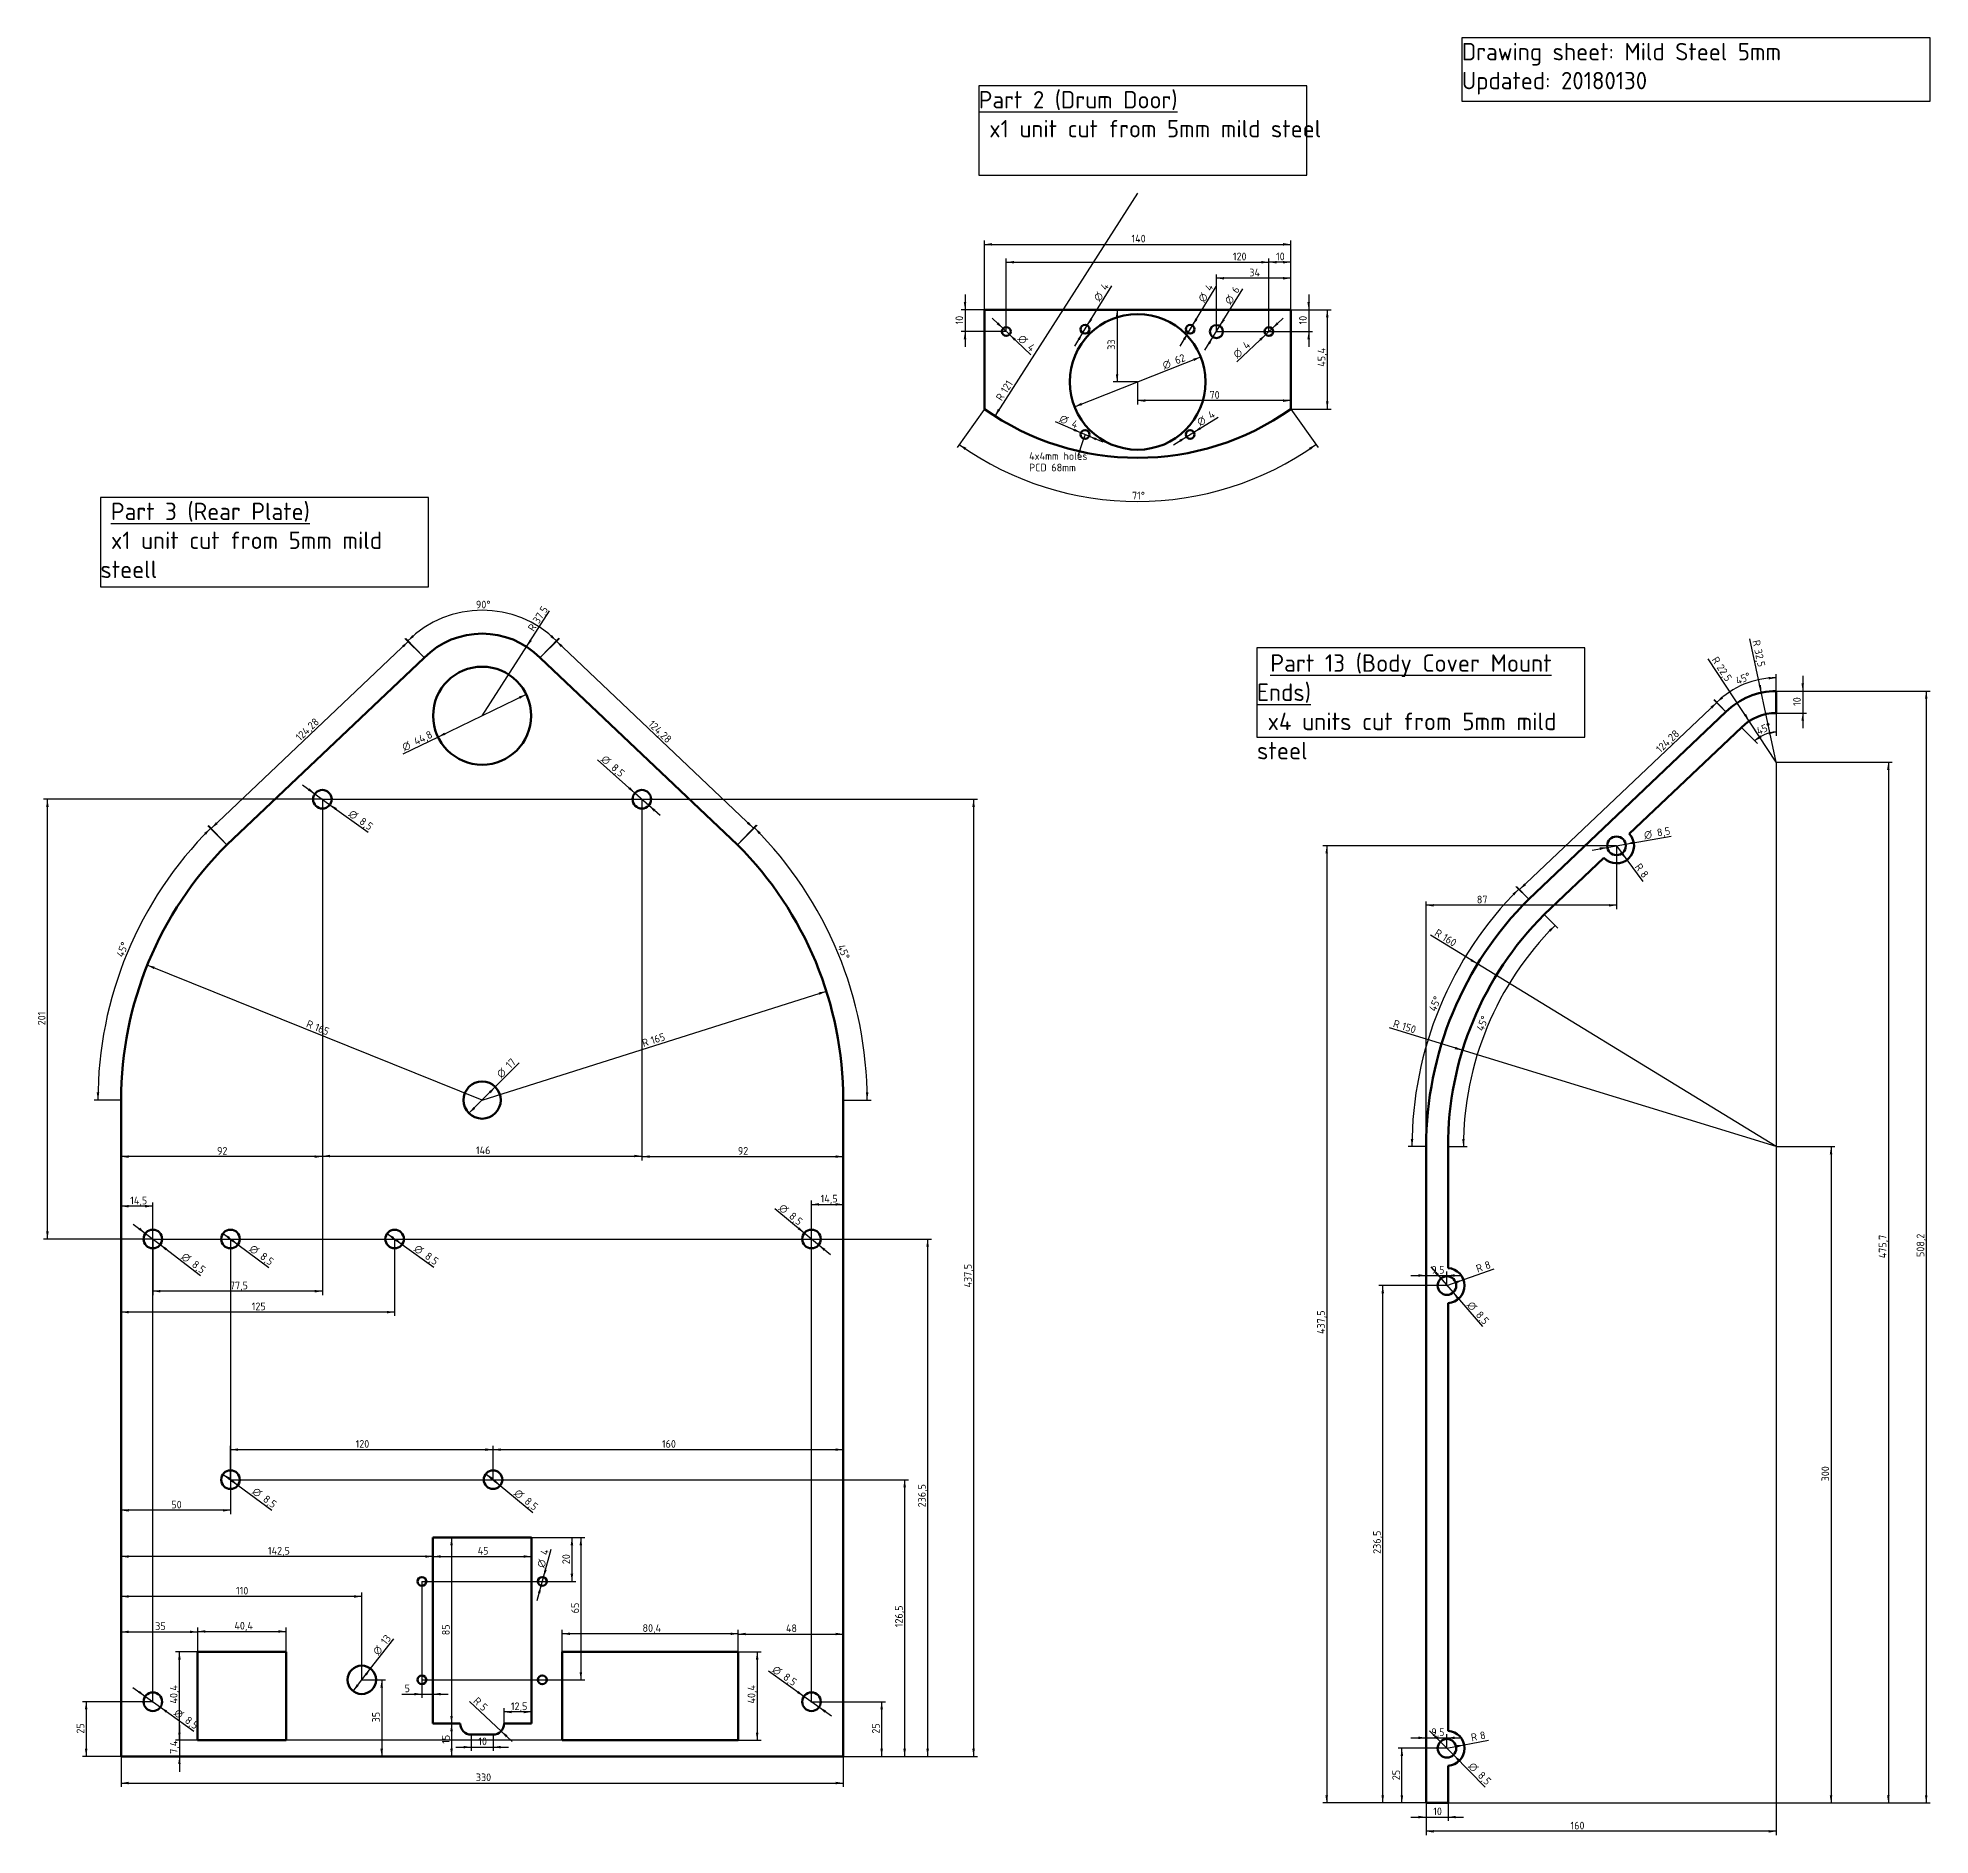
# Model space of a CAD drawing. Header units: millimetres. Extents: x -241 to 1487, y 11 to 833.
# Drawn here: x 313 to 1178, y 11 to 833 of the extents above; entities that cross this region are included whole.
import ezdxf
from ezdxf import colors
from ezdxf.entities.mleader import LeaderData, LeaderLine
from ezdxf.enums import TextEntityAlignment as Align
from ezdxf.math import Vec2, Vec3

# ---------------------------------------------------------------- set-up
doc = ezdxf.new("R2010")
doc.units = ezdxf.units.MM
doc.layers.add('Default', color=7, linetype='Continuous')
doc.layers.add('Dimensions', color=7, linetype='Continuous')
doc.styles.add('SEACAD_Solid_Edge_ISO', font='seiso.ttf')
doc.styles.add('SEACAD_Solid_Edge_ISO1_Symbols', font='semeci1.ttf')
doc.dimstyles.new('ISO_(mm)', dxfattribs={"dimtxt": 3.5, "dimasz": 3.5, "dimexe": 1.75, "dimexo": 0, "dimgap": 0.875, "dimtad": 1, "dimtxsty": 'SEACAD_Solid_Edge_ISO', "dimblk1": '_SE_FILLED', "dimblk2": '_SE_FILLED', "dimsah": 1, "dimcen": 1.75, "dimadec": 0, "dimazin": 0, "dimtfac": 0.5, "dimtmove": 0, "dimatfit": 3, "dimfxl": 1, "dimarcsym": 0})

msp = doc.modelspace()

# ---------------------------------------------------------------- texts
at = {"layer": 'Default', "attachment_point": 1}
for s, insert, char_height, width in [('{\\fSolid Edge ISO|b0||i0||c0|p34;\\C7;\\H7.9375;\\W1.;\\T1.;Drawing sheet: Mild Steel 5mm\\P}{\\fSolid Edge ISO|b0||i0||c0|p34;\\C7;\\H7.9375;\\W1.;\\T1.;Updated: 20180130\\P}', (963.548, 830.569), 7.9375, 213.98813), ('{\\fSolid Edge ISO|b0||i0||c0|p34;\\C7;\\L\\H7.9375;\\W1.;\\T1.;Part 2 (Drum Door)\\P}{\\fSolid Edge ISO|b0||i0||c0|p34;\\C7;\\H7.9375;\\W1.;\\T1.; x1 unit cut from 5mm mild steel}', (742.758, 808.601), 7.9375, 149.85551), ('{\\fSolid Edge ISO|b0||i0||c0|p34;\\C7;\\L\\H7.9375;\\W1.;\\T1.; Part 3 (Rear Plate)\\P}{\\fSolid Edge ISO|b0||i0||c0|p34;\\C7;\\H7.9375;\\W1.;\\T1.; x1 unit cut from 5mm mild steel}{\\fSolid Edge ISO|b0||i0||c0|p34;\\C7;\\H8.;\\W1.;\\T1.;l}', (341.375, 620.453), 7.9375, 149.85551), ('{\\fSolid Edge ISO|b0||i0||c0|p34;\\C7;\\L\\H10.05416667;\\W1.;\\T1.; }{\\fSolid Edge ISO|b0||i0||c0|p34;\\C7;\\L\\H8.;\\W1.;\\T1.;Part 13 (Body Cover Mount Ends) \\P}{\\fSolid Edge ISO|b0||i0||c0|p34;\\C7;\\H8.;\\W1.;\\T1.; x4 units cut from 5mm mild steel}', (869.904, 551.141), 10.054167, 149.85551)]:
    msp.add_mtext(s, dxfattribs=dict(at, insert=insert, char_height=char_height, width=width))

# ---------------------------------------------------------------- blocks, each defined once
blk = doc.blocks.new('_SE_FILLED')
at = {"color": 0}
blk.add_line((0, 0), (-1, 0), dxfattribs=at)
blk.add_solid([(0, 0), (-1, -0.1665), (-1, 0.1665), (0, 0)], dxfattribs=at)
blk = doc.blocks.new('DMBLK123')
at = {"layer": 'Dimensions', "linetype": 'Continuous', "lineweight": 25}
for points in [[(737.06, 645.53), (733.85, 647.03), (736.4, 644.57)], [(894.32, 644.57), (896.87, 647.03), (893.66, 645.53)]]:
    blk.add_hatch(color=7, dxfattribs=at).paths.add_polyline_path(points)
at = {"layer": 'Dimensions', "color": 7, "linetype": 'Continuous', "lineweight": 25}
for p, q in [((745.21, 663.05), (732.84, 645.61)), ((885.36, 663.26), (897.88, 645.61))]:
    blk.add_line(p, q, dxfattribs=at)
blk.add_arc((815.36, 761.96), 140.9, 234.65402, 305.34598, dxfattribs=at)
at = {"layer": 'Dimensions', "color": 7, "linetype": 'Continuous', "lineweight": 25, "style": 'SEACAD_Solid_Edge_ISO'}
blk.add_text('71°', height=3.5, dxfattribs=at).set_placement((812.81, 625.44), align=Align.TOP_LEFT)
blk = doc.blocks.new('DMBLK124')
at = {"layer": 'Dimensions', "linetype": 'Continuous', "lineweight": 25}
for points in [[(748.86, 739.1), (745.36, 738.52), (748.86, 737.94)], [(881.86, 739.1), (881.86, 737.94), (885.36, 738.52)]]:
    blk.add_hatch(color=7, dxfattribs=at).paths.add_polyline_path(points)
at = {"layer": 'Dimensions', "color": 7, "linetype": 'Continuous', "lineweight": 25}
for p, q in [((745.36, 708.66), (745.36, 740.27)), ((745.36, 738.52), (885.36, 738.52)), ((885.36, 708.66), (885.36, 740.27))]:
    blk.add_line(p, q, dxfattribs=at)
at = {"layer": 'Dimensions', "color": 7, "linetype": 'Continuous', "lineweight": 25, "style": 'SEACAD_Solid_Edge_ISO'}
blk.add_text('140', height=3.5, dxfattribs=at).set_placement((812.57, 742.9), align=Align.TOP_LEFT)
blk = doc.blocks.new('DMBLK125')
at = {"layer": 'Dimensions', "linetype": 'Continuous', "lineweight": 25}
for points in [[(902.61, 705.16), (902.03, 708.66), (901.45, 705.16)], [(902.61, 666.76), (901.45, 666.76), (902.03, 663.26)]]:
    blk.add_hatch(color=7, dxfattribs=at).paths.add_polyline_path(points)
at = {"layer": 'Dimensions', "color": 7, "linetype": 'Continuous', "lineweight": 25}
for p, q in [((885.36, 708.66), (903.78, 708.66)), ((902.03, 708.66), (902.03, 663.26)), ((885.29, 663.26), (903.78, 663.26))]:
    blk.add_line(p, q, dxfattribs=at)
at = {"layer": 'Dimensions', "color": 7, "linetype": 'Continuous', "lineweight": 25, "style": 'SEACAD_Solid_Edge_ISO'}
blk.add_text('45,4', height=3.5, rotation=90, dxfattribs=at).set_placement((897.66, 682.58), align=Align.TOP_LEFT)
blk = doc.blocks.new('DMBLK126')
at = {"layer": 'Dimensions', "linetype": 'Continuous', "lineweight": 25}
blk.add_hatch(color=7, dxfattribs=at).paths.add_polyline_path([(752.49, 662.69), (751.5, 663.32), (750.11, 660.06)])
at = {"layer": 'Dimensions', "color": 7, "linetype": 'Continuous', "lineweight": 25}
blk.add_line((815.36, 761.96), (750.11, 660.06), dxfattribs=at)
at = {"layer": 'Dimensions', "color": 7, "linetype": 'Continuous', "lineweight": 25, "style": 'SEACAD_Solid_Edge_ISO'}
for s, p in [('121', (752.58, 672.04)), ('R', (750.34, 668.53))]:
    blk.add_text(s, height=3.5, rotation=57.36595, dxfattribs=at).set_placement(p, align=Align.TOP_LEFT)
blk = doc.blocks.new('DMBLK127')
at = {"layer": 'Dimensions', "linetype": 'Continuous', "lineweight": 25}
for points in [[(818.86, 666.51), (818.86, 667.67), (815.36, 667.09)], [(881.86, 666.51), (885.36, 667.09), (881.86, 667.67)]]:
    blk.add_hatch(color=7, dxfattribs=at).paths.add_polyline_path(points)
at = {"layer": 'Dimensions', "color": 7, "linetype": 'Continuous', "lineweight": 25}
for p, q in [((885.36, 708.66), (885.36, 665.34)), ((815.36, 675.66), (815.36, 665.34)), ((885.36, 667.09), (815.36, 667.09))]:
    blk.add_line(p, q, dxfattribs=at)
at = {"layer": 'Dimensions', "color": 7, "linetype": 'Continuous', "lineweight": 25, "style": 'SEACAD_Solid_Edge_ISO'}
blk.add_text('70', height=3.5, dxfattribs=at).set_placement((848.21, 671.47), align=Align.TOP_LEFT)
blk = doc.blocks.new('DMBLK128')
at = {"layer": 'Dimensions', "linetype": 'Continuous', "lineweight": 25}
for points in [[(806.56, 705.16), (805.97, 708.66), (805.39, 705.16)], [(806.56, 679.16), (805.39, 679.16), (805.97, 675.66)]]:
    blk.add_hatch(color=7, dxfattribs=at).paths.add_polyline_path(points)
at = {"layer": 'Dimensions', "color": 7, "linetype": 'Continuous', "lineweight": 25}
for p, q in [((745.36, 708.66), (807.72, 708.66)), ((805.97, 708.66), (805.97, 675.66)), ((815.36, 675.66), (804.22, 675.66))]:
    blk.add_line(p, q, dxfattribs=at)
at = {"layer": 'Dimensions', "color": 7, "linetype": 'Continuous', "lineweight": 25, "style": 'SEACAD_Solid_Edge_ISO'}
blk.add_text('33', height=3.5, rotation=90, dxfattribs=at).set_placement((801.6, 690.33), align=Align.TOP_LEFT)
blk = doc.blocks.new('DMBLK129')
at = {"layer": 'Dimensions', "linetype": 'Continuous', "lineweight": 25}
for points in [[(840.73, 686.29), (841.15, 685.21), (844.2, 687.04)], [(789.56, 666.11), (786.52, 664.28), (789.99, 665.02)]]:
    blk.add_hatch(color=7, dxfattribs=at).paths.add_polyline_path(points)
at = {"layer": 'Dimensions', "color": 7, "linetype": 'Continuous', "lineweight": 25}
blk.add_line((786.52, 664.28), (844.2, 687.04), dxfattribs=at)
for s, style, p in [('O', 'SEACAD_Solid_Edge_ISO1_Symbols', (826.29, 684.68)), ('62', 'SEACAD_Solid_Edge_ISO', (831.87, 686.88))]:
    blk.add_text(s, height=3.5, rotation=21.53127, dxfattribs=dict(at, style=style)).set_placement(p, align=Align.TOP_LEFT)
blk = doc.blocks.new('DMBLK130')
at = {"layer": 'Dimensions', "linetype": 'Continuous', "lineweight": 25}
for points in [[(878.86, 730.94), (875.36, 730.35), (878.86, 729.77)], [(881.86, 730.94), (881.86, 729.77), (885.36, 730.35)]]:
    blk.add_hatch(color=7, dxfattribs=at).paths.add_polyline_path(points)
at = {"layer": 'Dimensions', "color": 7, "linetype": 'Continuous', "lineweight": 25}
for p, q in [((875.36, 698.66), (875.36, 732.1)), ((885.36, 730.35), (875.36, 730.35)), ((885.36, 708.66), (885.36, 732.1))]:
    blk.add_line(p, q, dxfattribs=at)
at = {"layer": 'Dimensions', "color": 7, "linetype": 'Continuous', "lineweight": 25, "style": 'SEACAD_Solid_Edge_ISO'}
blk.add_text('10', height=3.5, dxfattribs=at).set_placement((878.61, 734.73), align=Align.TOP_LEFT)
blk = doc.blocks.new('DMBLK131')
at = {"layer": 'Dimensions', "linetype": 'Continuous', "lineweight": 25}
for points in [[(841.75, 704.71), (840.44, 701.41), (842.75, 704.1)], [(836.05, 695.3), (837.05, 694.7), (838.36, 697.99)]]:
    blk.add_hatch(color=7, dxfattribs=at).paths.add_polyline_path(points)
at = {"layer": 'Dimensions', "color": 7, "linetype": 'Continuous', "lineweight": 25}
for p, q in [((840.44, 701.41), (851.28, 719.28)), ((834.73, 692.01), (840.44, 701.41))]:
    blk.add_line(p, q, dxfattribs=at)
for s, style, p in [('4', 'SEACAD_Solid_Edge_ISO', (845.83, 718.73)), ('O', 'SEACAD_Solid_Edge_ISO1_Symbols', (842.72, 713.61))]:
    blk.add_text(s, height=3.5, rotation=58.75378, dxfattribs=dict(at, style=style)).set_placement(p, align=Align.TOP_LEFT)
blk = doc.blocks.new('DMBLK132')
at = {"layer": 'Dimensions', "linetype": 'Continuous', "lineweight": 25}
for points in [[(793.71, 704.69), (792.37, 701.4), (794.7, 704.08)], [(787.93, 695.32), (788.93, 694.71), (790.27, 698)]]:
    blk.add_hatch(color=7, dxfattribs=at).paths.add_polyline_path(points)
at = {"layer": 'Dimensions', "color": 7, "linetype": 'Continuous', "lineweight": 25}
for p, q in [((792.37, 701.4), (803.57, 719.58)), ((786.6, 692.04), (792.37, 701.4))]:
    blk.add_line(p, q, dxfattribs=at)
for s, style, p in [('4', 'SEACAD_Solid_Edge_ISO', (798.12, 719.07)), ('O', 'SEACAD_Solid_Edge_ISO1_Symbols', (794.97, 713.97))]:
    blk.add_text(s, height=3.5, rotation=58.35692, dxfattribs=dict(at, style=style)).set_placement(p, align=Align.TOP_LEFT)
blk = doc.blocks.new('DMBLK133')
at = {"layer": 'Dimensions', "linetype": 'Continuous', "lineweight": 25}
for points in [[(786.03, 653.24), (789.48, 652.4), (786.49, 654.31)], [(796.15, 648.93), (796.61, 650), (793.16, 650.83)]]:
    blk.add_hatch(color=7, dxfattribs=at).paths.add_polyline_path(points)
at = {"layer": 'Dimensions', "color": 7, "linetype": 'Continuous', "lineweight": 25}
for p, q in [((789.48, 652.4), (777.89, 657.34)), ((799.6, 648.09), (789.48, 652.4))]:
    blk.add_line(p, q, dxfattribs=at)
for s, style, p in [('O', 'SEACAD_Solid_Edge_ISO1_Symbols', (780.73, 660.88)), ('4', 'SEACAD_Solid_Edge_ISO', (786.24, 658.53))]:
    blk.add_text(s, height=3.5, rotation=336.93498, dxfattribs=dict(at, style=style)).set_placement(p, align=Align.TOP_LEFT)
blk = doc.blocks.new('DMBLK134')
at = {"layer": 'Dimensions', "linetype": 'Continuous', "lineweight": 25}
for points in [[(834.42, 649.21), (835.03, 648.22), (837.7, 650.56)], [(843.77, 655.01), (841.1, 652.67), (844.38, 654.02)]]:
    blk.add_hatch(color=7, dxfattribs=at).paths.add_polyline_path(points)
at = {"layer": 'Dimensions', "color": 7, "linetype": 'Continuous', "lineweight": 25}
for p, q in [((841.1, 652.67), (852.19, 659.55)), ((831.75, 646.87), (841.1, 652.67))]:
    blk.add_line(p, q, dxfattribs=at)
for s, style, p in [('O', 'SEACAD_Solid_Edge_ISO1_Symbols', (841.99, 658.37)), ('4', 'SEACAD_Solid_Edge_ISO', (847.08, 661.53))]:
    blk.add_text(s, height=3.5, rotation=31.82316, dxfattribs=dict(at, style=style)).set_placement(p, align=Align.TOP_LEFT)
blk = doc.blocks.new('DMBLK135')
at = {"layer": 'Dimensions', "linetype": 'Continuous', "lineweight": 25}
for points in [[(854.29, 704.49), (852.94, 701.21), (855.28, 703.88)], [(847.44, 693.44), (848.43, 692.83), (849.78, 696.11)]]:
    blk.add_hatch(color=7, dxfattribs=at).paths.add_polyline_path(points)
at = {"layer": 'Dimensions', "color": 7, "linetype": 'Continuous', "lineweight": 25}
for p, q in [((852.94, 701.21), (863.5, 718.25)), ((846.09, 690.16), (852.94, 701.21))]:
    blk.add_line(p, q, dxfattribs=at)
for s, style, p in [('6', 'SEACAD_Solid_Edge_ISO', (858, 717.69)), ('O', 'SEACAD_Solid_Edge_ISO1_Symbols', (854.84, 712.59))]:
    blk.add_text(s, height=3.5, rotation=58.22279, dxfattribs=dict(at, style=style)).set_placement(p, align=Align.TOP_LEFT)
blk = doc.blocks.new('DMBLK136')
at = {"layer": 'Dimensions', "linetype": 'Continuous', "lineweight": 25}
for points in [[(758.86, 730.94), (755.36, 730.35), (758.86, 729.77)], [(871.86, 730.94), (871.86, 729.77), (875.36, 730.35)]]:
    blk.add_hatch(color=7, dxfattribs=at).paths.add_polyline_path(points)
at = {"layer": 'Dimensions', "color": 7, "linetype": 'Continuous', "lineweight": 25}
for p, q in [((755.36, 698.66), (755.36, 732.1)), ((755.36, 730.35), (875.36, 730.35)), ((875.36, 698.66), (875.36, 732.1))]:
    blk.add_line(p, q, dxfattribs=at)
at = {"layer": 'Dimensions', "color": 7, "linetype": 'Continuous', "lineweight": 25, "style": 'SEACAD_Solid_Edge_ISO'}
blk.add_text('120', height=3.5, dxfattribs=at).set_placement((858.9, 734.73), align=Align.TOP_LEFT)
blk = doc.blocks.new('DMBLK137')
at = {"layer": 'Dimensions', "linetype": 'Continuous', "lineweight": 25}
for points in [[(735.91, 712.16), (736.49, 708.66), (737.07, 712.16)], [(735.91, 695.16), (737.07, 695.16), (736.49, 698.66)]]:
    blk.add_hatch(color=7, dxfattribs=at).paths.add_polyline_path(points)
at = {"layer": 'Dimensions', "color": 7, "linetype": 'Continuous', "lineweight": 25}
for p, q in [((736.49, 715.66), (736.49, 691.66)), ((745.36, 708.66), (734.74, 708.66)), ((755.36, 698.66), (734.74, 698.66))]:
    blk.add_line(p, q, dxfattribs=at)
at = {"layer": 'Dimensions', "color": 7, "linetype": 'Continuous', "lineweight": 25, "style": 'SEACAD_Solid_Edge_ISO'}
blk.add_text('10', height=3.5, rotation=90, dxfattribs=at).set_placement((732.12, 701.91), align=Align.TOP_LEFT)
blk = doc.blocks.new('DMBLK138')
at = {"layer": 'Dimensions', "linetype": 'Continuous', "lineweight": 25}
for points in [[(894.12, 712.16), (892.95, 712.16), (893.54, 708.66)], [(894.12, 695.16), (893.54, 698.66), (892.95, 695.16)]]:
    blk.add_hatch(color=7, dxfattribs=at).paths.add_polyline_path(points)
at = {"layer": 'Dimensions', "color": 7, "linetype": 'Continuous', "lineweight": 25}
for p, q in [((893.54, 715.66), (893.54, 691.66)), ((885.36, 708.66), (895.29, 708.66)), ((851.36, 698.66), (895.29, 698.66))]:
    blk.add_line(p, q, dxfattribs=at)
at = {"layer": 'Dimensions', "color": 7, "linetype": 'Continuous', "lineweight": 25, "style": 'SEACAD_Solid_Edge_ISO'}
blk.add_text('10', height=3.5, rotation=90, dxfattribs=at).set_placement((889.16, 701.91), align=Align.TOP_LEFT)
blk = doc.blocks.new('DMBLK139')
at = {"layer": 'Dimensions', "linetype": 'Continuous', "lineweight": 25}
for points in [[(854.86, 723.61), (851.36, 723.03), (854.86, 722.44)], [(881.86, 723.61), (881.86, 722.44), (885.36, 723.03)]]:
    blk.add_hatch(color=7, dxfattribs=at).paths.add_polyline_path(points)
at = {"layer": 'Dimensions', "color": 7, "linetype": 'Continuous', "lineweight": 25}
for p, q in [((851.36, 698.66), (851.36, 724.78)), ((885.36, 723.03), (851.36, 723.03)), ((885.36, 708.66), (885.36, 724.78))]:
    blk.add_line(p, q, dxfattribs=at)
at = {"layer": 'Dimensions', "color": 7, "linetype": 'Continuous', "lineweight": 25, "style": 'SEACAD_Solid_Edge_ISO'}
blk.add_text('34', height=3.5, dxfattribs=at).set_placement((866.41, 727.4), align=Align.TOP_LEFT)
blk = doc.blocks.new('DMBLK144')
at = {"layer": 'Dimensions', "linetype": 'Continuous', "lineweight": 25}
for points in [[(751.77, 702.87), (750.97, 702.02), (753.91, 700.03)], [(759.75, 695.3), (756.81, 697.28), (758.95, 694.45)]]:
    blk.add_hatch(color=7, dxfattribs=at).paths.add_polyline_path(points)
at = {"layer": 'Dimensions', "color": 7, "linetype": 'Continuous', "lineweight": 25}
for p, q in [((748.83, 704.85), (756.81, 697.28)), ((756.81, 697.28), (766.52, 688.08))]:
    blk.add_line(p, q, dxfattribs=at)
for s, style, p in [('O', 'SEACAD_Solid_Edge_ISO1_Symbols', (762.79, 697.65)), ('4', 'SEACAD_Solid_Edge_ISO', (767.14, 693.52))]:
    blk.add_text(s, height=3.5, rotation=316.53637, dxfattribs=dict(at, style=style)).set_placement(p, align=Align.TOP_LEFT)
blk = doc.blocks.new('DMBLK145')
at = {"layer": 'Dimensions', "linetype": 'Continuous', "lineweight": 25}
for points in [[(879.76, 702.01), (878.96, 702.86), (876.81, 700.03)], [(871.76, 694.46), (873.91, 697.29), (870.96, 695.31)]]:
    blk.add_hatch(color=7, dxfattribs=at).paths.add_polyline_path(points)
at = {"layer": 'Dimensions', "color": 7, "linetype": 'Continuous', "lineweight": 25}
for p, q in [((881.9, 704.84), (873.91, 697.29)), ((873.91, 697.29), (860.68, 684.78))]:
    blk.add_line(p, q, dxfattribs=at)
for s, style, p in [('4', 'SEACAD_Solid_Edge_ISO', (862.92, 692.92)), ('O', 'SEACAD_Solid_Edge_ISO1_Symbols', (858.56, 688.8))]:
    blk.add_text(s, height=3.5, rotation=43.38399, dxfattribs=dict(at, style=style)).set_placement(p, align=Align.TOP_LEFT)
blk = doc.blocks.new('DMBLK166')
at = {"layer": 'Dimensions', "linetype": 'Continuous', "lineweight": 25}
for points in [[(354.32, 34.64), (354.32, 35.81), (350.82, 35.23)], [(677.32, 34.64), (680.82, 35.23), (677.32, 35.81)]]:
    blk.add_hatch(color=7, dxfattribs=at).paths.add_polyline_path(points)
at = {"layer": 'Dimensions', "color": 7, "linetype": 'Continuous', "lineweight": 25}
for p, q in [((350.82, 47.39), (350.82, 33.48)), ((680.82, 47.39), (680.82, 33.48)), ((350.82, 35.23), (680.82, 35.23))]:
    blk.add_line(p, q, dxfattribs=at)
at = {"layer": 'Dimensions', "color": 7, "linetype": 'Continuous', "lineweight": 25, "style": 'SEACAD_Solid_Edge_ISO'}
blk.add_text('330', height=3.5, dxfattribs=at).set_placement((512.95, 39.6), align=Align.TOP_LEFT)
blk = doc.blocks.new('DMBLK167')
at = {"layer": 'Dimensions', "linetype": 'Continuous', "lineweight": 25}
for points in [[(359.37, 77.39), (358.69, 76.45), (361.87, 74.87)], [(371.95, 68.33), (368.76, 69.91), (371.26, 67.39)]]:
    blk.add_hatch(color=7, dxfattribs=at).paths.add_polyline_path(points)
at = {"layer": 'Dimensions', "color": 7, "linetype": 'Continuous', "lineweight": 25}
for p, q in [((356.19, 78.97), (368.76, 69.91)), ((368.76, 69.91), (384.06, 58.88))]:
    blk.add_line(p, q, dxfattribs=at)
for s, style, p in [('O', 'SEACAD_Solid_Edge_ISO1_Symbols', (376.83, 69.49)), ('8,5', 'SEACAD_Solid_Edge_ISO', (381.69, 65.99))]:
    blk.add_text(s, height=3.5, rotation=324.23101, dxfattribs=dict(at, style=style)).set_placement(p, align=Align.TOP_LEFT)
blk = doc.blocks.new('DMBLK168')
at = {"layer": 'Dimensions', "linetype": 'Continuous', "lineweight": 25}
for points in [[(659.66, 76.4), (662.85, 74.85), (660.34, 77.36)], [(672.3, 67.42), (672.97, 68.38), (669.78, 69.93)]]:
    blk.add_hatch(color=7, dxfattribs=at).paths.add_polyline_path(points)
at = {"layer": 'Dimensions', "color": 7, "linetype": 'Continuous', "lineweight": 25}
for p, q in [((662.85, 74.85), (646.63, 86.38)), ((675.49, 65.87), (662.85, 74.85))]:
    blk.add_line(p, q, dxfattribs=at)
for s, style, p in [('O', 'SEACAD_Solid_Edge_ISO1_Symbols', (650.17, 89.23)), ('8,5', 'SEACAD_Solid_Edge_ISO', (655.06, 85.76))]:
    blk.add_text(s, height=3.5, rotation=324.59674, dxfattribs=dict(at, style=style)).set_placement(p, align=Align.TOP_LEFT)
blk = doc.blocks.new('DMBLK169')
at = {"layer": 'Dimensions', "linetype": 'Continuous', "lineweight": 25}
for points in [[(462.2, 85.11), (463.12, 84.4), (464.81, 87.52)], [(458.51, 80.38), (456.82, 77.26), (459.43, 79.67)]]:
    blk.add_hatch(color=7, dxfattribs=at).paths.add_polyline_path(points)
at = {"layer": 'Dimensions', "color": 7, "linetype": 'Continuous', "lineweight": 25}
for p, q in [((464.81, 87.52), (475.43, 101.13)), ((456.82, 77.26), (464.81, 87.52))]:
    blk.add_line(p, q, dxfattribs=at)
for s, style, p in [('O', 'SEACAD_Solid_Edge_ISO1_Symbols', (465.53, 95.55)), ('13', 'SEACAD_Solid_Edge_ISO', (469.22, 100.28))]:
    blk.add_text(s, height=3.5, rotation=52.04829, dxfattribs=dict(at, style=style)).set_placement(p, align=Align.TOP_LEFT)
blk = doc.blocks.new('DMBLK170')
at = {"layer": 'Dimensions', "linetype": 'Continuous', "lineweight": 25}
for points in [[(520.61, 174.82), (517.54, 176.6), (519.87, 173.92)], [(521.77, 173.86), (521.02, 172.96), (524.09, 171.18)]]:
    blk.add_hatch(color=7, dxfattribs=at).paths.add_polyline_path(points)
at = {"layer": 'Dimensions', "color": 7, "linetype": 'Continuous', "lineweight": 25}
for p, q in [((517.54, 176.6), (524.09, 171.18)), ((524.09, 171.18), (538.96, 158.87))]:
    blk.add_line(p, q, dxfattribs=at)
for s, style, p in [('O', 'SEACAD_Solid_Edge_ISO1_Symbols', (532.45, 169.94)), ('8,5', 'SEACAD_Solid_Edge_ISO', (537.07, 166.12))]:
    blk.add_text(s, height=3.5, rotation=320.38226, dxfattribs=dict(at, style=style)).set_placement(p, align=Align.TOP_LEFT)
blk = doc.blocks.new('DMBLK171')
at = {"layer": 'Dimensions', "linetype": 'Continuous', "lineweight": 25}
for points in [[(400.56, 174.8), (397.39, 176.41), (399.87, 173.86)], [(401.77, 173.92), (401.07, 172.98), (404.24, 171.37)]]:
    blk.add_hatch(color=7, dxfattribs=at).paths.add_polyline_path(points)
at = {"layer": 'Dimensions', "color": 7, "linetype": 'Continuous', "lineweight": 25}
for p, q in [((397.39, 176.41), (404.24, 171.37)), ((404.24, 171.37), (419.73, 159.97))]:
    blk.add_line(p, q, dxfattribs=at)
for s, style, p in [('O', 'SEACAD_Solid_Edge_ISO1_Symbols', (412.6, 170.65)), ('8,5', 'SEACAD_Solid_Edge_ISO', (417.43, 167.1))]:
    blk.add_text(s, height=3.5, rotation=323.65505, dxfattribs=dict(at, style=style)).set_placement(p, align=Align.TOP_LEFT)
blk = doc.blocks.new('DMBLK172')
at = {"layer": 'Dimensions', "linetype": 'Continuous', "lineweight": 25}
for points in [[(475.55, 284.8), (472.36, 286.36), (474.87, 283.85)], [(476.77, 283.93), (476.09, 282.98), (479.27, 281.42)]]:
    blk.add_hatch(color=7, dxfattribs=at).paths.add_polyline_path(points)
at = {"layer": 'Dimensions', "color": 7, "linetype": 'Continuous', "lineweight": 25}
for p, q in [((472.36, 286.36), (479.27, 281.42)), ((479.27, 281.42), (493.74, 271.06))]:
    blk.add_line(p, q, dxfattribs=at)
for s, style, p in [('O', 'SEACAD_Solid_Edge_ISO1_Symbols', (486.47, 281.64)), ('8,5', 'SEACAD_Solid_Edge_ISO', (491.35, 278.15))]:
    blk.add_text(s, height=3.5, rotation=324.40089, dxfattribs=dict(at, style=style)).set_placement(p, align=Align.TOP_LEFT)
blk = doc.blocks.new('DMBLK173')
at = {"layer": 'Dimensions', "linetype": 'Continuous', "lineweight": 25}
for points in [[(400.56, 284.8), (397.4, 286.42), (399.87, 283.87)], [(401.77, 283.91), (401.07, 282.97), (404.23, 281.36)]]:
    blk.add_hatch(color=7, dxfattribs=at).paths.add_polyline_path(points)
at = {"layer": 'Dimensions', "color": 7, "linetype": 'Continuous', "lineweight": 25}
for p, q in [((397.4, 286.42), (404.23, 281.36)), ((404.23, 281.36), (418.38, 270.9))]:
    blk.add_line(p, q, dxfattribs=at)
for s, style, p in [('O', 'SEACAD_Solid_Edge_ISO1_Symbols', (411.27, 281.6)), ('8,5', 'SEACAD_Solid_Edge_ISO', (416.1, 278.03))]:
    blk.add_text(s, height=3.5, rotation=323.52873, dxfattribs=dict(at, style=style)).set_placement(p, align=Align.TOP_LEFT)
blk = doc.blocks.new('DMBLK174')
at = {"layer": 'Dimensions', "linetype": 'Continuous', "lineweight": 25}
for points in [[(659.97, 288.38), (663.04, 286.6), (660.72, 289.28)], [(671.91, 278.5), (672.66, 279.4), (669.59, 281.18)]]:
    blk.add_hatch(color=7, dxfattribs=at).paths.add_polyline_path(points)
at = {"layer": 'Dimensions', "color": 7, "linetype": 'Continuous', "lineweight": 25}
for p, q in [((663.04, 286.6), (649.63, 297.7)), ((674.98, 276.72), (663.04, 286.6))]:
    blk.add_line(p, q, dxfattribs=at)
for s, style, p in [('O', 'SEACAD_Solid_Edge_ISO1_Symbols', (653.37, 300.29)), ('8,5', 'SEACAD_Solid_Edge_ISO', (657.99, 296.46))]:
    blk.add_text(s, height=3.5, rotation=320.38338, dxfattribs=dict(at, style=style)).set_placement(p, align=Align.TOP_LEFT)
blk = doc.blocks.new('DMBLK175')
at = {"layer": 'Dimensions', "linetype": 'Continuous', "lineweight": 25}
for points in [[(582.63, 489.6), (585.64, 487.71), (583.41, 490.47)], [(594.22, 479.31), (595, 480.18), (591.99, 482.07)]]:
    blk.add_hatch(color=7, dxfattribs=at).paths.add_polyline_path(points)
at = {"layer": 'Dimensions', "color": 7, "linetype": 'Continuous', "lineweight": 25}
for p, q in [((585.64, 487.71), (568.48, 502.96)), ((597.23, 477.42), (585.64, 487.71))]:
    blk.add_line(p, q, dxfattribs=at)
for s, style, p in [('O', 'SEACAD_Solid_Edge_ISO1_Symbols', (572.3, 505.41)), ('8,5', 'SEACAD_Solid_Edge_ISO', (576.78, 501.43))]:
    blk.add_text(s, height=3.5, rotation=318.38273, dxfattribs=dict(at, style=style)).set_placement(p, align=Align.TOP_LEFT)
blk = doc.blocks.new('DMBLK176')
at = {"layer": 'Dimensions', "linetype": 'Continuous', "lineweight": 25}
for points in [[(436.87, 489.89), (436.19, 488.95), (439.37, 487.37)], [(449.45, 480.83), (446.26, 482.41), (448.76, 479.89)]]:
    blk.add_hatch(color=7, dxfattribs=at).paths.add_polyline_path(points)
at = {"layer": 'Dimensions', "color": 7, "linetype": 'Continuous', "lineweight": 25}
for p, q in [((433.69, 491.46), (446.26, 482.41)), ((446.26, 482.41), (463.79, 469.79))]:
    blk.add_line(p, q, dxfattribs=at)
for s, style, p in [('O', 'SEACAD_Solid_Edge_ISO1_Symbols', (456.55, 480.39)), ('8,5', 'SEACAD_Solid_Edge_ISO', (461.41, 476.89))]:
    blk.add_text(s, height=3.5, rotation=324.2392, dxfattribs=dict(at, style=style)).set_placement(p, align=Align.TOP_LEFT)
blk = doc.blocks.new('DMBLK177')
at = {"layer": 'Dimensions', "linetype": 'Continuous', "lineweight": 25}
for points in [[(334.28, 68.89), (335.45, 68.89), (334.87, 72.39)], [(334.28, 50.89), (334.87, 47.39), (335.45, 50.89)]]:
    blk.add_hatch(color=7, dxfattribs=at).paths.add_polyline_path(points)
at = {"layer": 'Dimensions', "color": 7, "linetype": 'Continuous', "lineweight": 25}
for p, q in [((365.32, 72.39), (333.12, 72.39)), ((334.87, 72.39), (334.87, 47.39)), ((350.82, 47.39), (333.12, 47.39))]:
    blk.add_line(p, q, dxfattribs=at)
at = {"layer": 'Dimensions', "color": 7, "linetype": 'Continuous', "lineweight": 25, "style": 'SEACAD_Solid_Edge_ISO'}
blk.add_text('25', height=3.5, rotation=90, dxfattribs=at).set_placement((330.49, 57.82), align=Align.TOP_LEFT)
blk = doc.blocks.new('DMBLK178')
at = {"layer": 'Dimensions', "linetype": 'Continuous', "lineweight": 25}
for points in [[(470.51, 78.89), (469.92, 82.39), (469.34, 78.89)], [(470.51, 50.89), (469.34, 50.89), (469.92, 47.39)]]:
    blk.add_hatch(color=7, dxfattribs=at).paths.add_polyline_path(points)
at = {"layer": 'Dimensions', "color": 7, "linetype": 'Continuous', "lineweight": 25}
for p, q in [((460.82, 82.39), (471.67, 82.39)), ((469.92, 82.39), (469.92, 47.39))]:
    blk.add_line(p, q, dxfattribs=at)
at = {"layer": 'Dimensions', "color": 7, "linetype": 'Continuous', "lineweight": 25, "style": 'SEACAD_Solid_Edge_ISO'}
blk.add_text('35', height=3.5, rotation=90, dxfattribs=at).set_placement((465.55, 62.98), align=Align.TOP_LEFT)
blk = doc.blocks.new('DMBLK179')
at = {"layer": 'Dimensions', "linetype": 'Continuous', "lineweight": 25}
for points in [[(698.98, 68.89), (698.39, 72.39), (697.81, 68.89)], [(698.98, 50.89), (697.81, 50.89), (698.39, 47.39)]]:
    blk.add_hatch(color=7, dxfattribs=at).paths.add_polyline_path(points)
at = {"layer": 'Dimensions', "color": 7, "linetype": 'Continuous', "lineweight": 25}
for p, q in [((666.32, 72.39), (700.14, 72.39)), ((698.39, 72.39), (698.39, 47.39)), ((680.82, 47.39), (700.14, 47.39))]:
    blk.add_line(p, q, dxfattribs=at)
at = {"layer": 'Dimensions', "color": 7, "linetype": 'Continuous', "lineweight": 25, "style": 'SEACAD_Solid_Edge_ISO'}
blk.add_text('25', height=3.5, rotation=90, dxfattribs=at).set_placement((694.02, 57.82), align=Align.TOP_LEFT)
blk = doc.blocks.new('DMBLK180')
at = {"layer": 'Dimensions', "linetype": 'Continuous', "lineweight": 25}
for points in [[(709.48, 170.39), (708.89, 173.89), (708.31, 170.39)], [(709.48, 50.89), (708.31, 50.89), (708.89, 47.39)]]:
    blk.add_hatch(color=7, dxfattribs=at).paths.add_polyline_path(points)
at = {"layer": 'Dimensions', "color": 7, "linetype": 'Continuous', "lineweight": 25}
for p, q in [((400.86, 173.89), (710.64, 173.89)), ((708.89, 173.89), (708.89, 47.39)), ((680.82, 47.39), (710.64, 47.39))]:
    blk.add_line(p, q, dxfattribs=at)
at = {"layer": 'Dimensions', "color": 7, "linetype": 'Continuous', "lineweight": 25, "style": 'SEACAD_Solid_Edge_ISO'}
blk.add_text('126,5', height=3.5, rotation=90, dxfattribs=at).set_placement((704.52, 106.46), align=Align.TOP_LEFT)
blk = doc.blocks.new('DMBLK181')
at = {"layer": 'Dimensions', "linetype": 'Continuous', "lineweight": 25}
for points in [[(354.32, 299.47), (350.82, 298.88), (354.32, 298.3)], [(361.82, 299.47), (361.82, 298.3), (365.32, 298.88)]]:
    blk.add_hatch(color=7, dxfattribs=at).paths.add_polyline_path(points)
at = {"layer": 'Dimensions', "color": 7, "linetype": 'Continuous', "lineweight": 25}
for p, q in [((365.32, 298.88), (350.82, 298.88)), ((365.32, 72.05), (365.32, 300.63))]:
    blk.add_line(p, q, dxfattribs=at)
at = {"layer": 'Dimensions', "color": 7, "linetype": 'Continuous', "lineweight": 25, "style": 'SEACAD_Solid_Edge_ISO'}
blk.add_text('14,5', height=3.5, dxfattribs=at).set_placement((355, 303.26), align=Align.TOP_LEFT)
blk = doc.blocks.new('DMBLK182')
at = {"layer": 'Dimensions', "linetype": 'Continuous', "lineweight": 25}
for points in [[(669.82, 300.3), (666.32, 299.71), (669.82, 299.13)], [(677.32, 300.3), (677.32, 299.13), (680.82, 299.71)]]:
    blk.add_hatch(color=7, dxfattribs=at).paths.add_polyline_path(points)
at = {"layer": 'Dimensions', "color": 7, "linetype": 'Continuous', "lineweight": 25}
for p, q in [((666.32, 72.05), (666.32, 301.46)), ((666.32, 299.71), (680.82, 299.71))]:
    blk.add_line(p, q, dxfattribs=at)
at = {"layer": 'Dimensions', "color": 7, "linetype": 'Continuous', "lineweight": 25, "style": 'SEACAD_Solid_Edge_ISO'}
blk.add_text('14,5', height=3.5, dxfattribs=at).set_placement((670.5, 304.09), align=Align.TOP_LEFT)
blk = doc.blocks.new('DMBLK183')
at = {"layer": 'Dimensions', "linetype": 'Continuous', "lineweight": 25}
for points in [[(719.98, 280.39), (719.39, 283.89), (718.81, 280.39)], [(719.98, 50.89), (718.81, 50.89), (719.39, 47.39)]]:
    blk.add_hatch(color=7, dxfattribs=at).paths.add_polyline_path(points)
at = {"layer": 'Dimensions', "color": 7, "linetype": 'Continuous', "lineweight": 25}
for p, q in [((365.32, 283.89), (721.14, 283.89)), ((719.39, 283.89), (719.39, 47.39)), ((680.82, 47.39), (721.14, 47.39))]:
    blk.add_line(p, q, dxfattribs=at)
at = {"layer": 'Dimensions', "color": 7, "linetype": 'Continuous', "lineweight": 25, "style": 'SEACAD_Solid_Edge_ISO'}
blk.add_text('236,5', height=3.5, rotation=90, dxfattribs=at).set_placement((715.02, 161.26), align=Align.TOP_LEFT)
blk = doc.blocks.new('DMBLK184')
at = {"layer": 'Dimensions', "linetype": 'Continuous', "lineweight": 25}
for points in [[(740.98, 481.39), (740.39, 484.89), (739.81, 481.39)], [(740.98, 50.89), (739.81, 50.89), (740.39, 47.39)]]:
    blk.add_hatch(color=7, dxfattribs=at).paths.add_polyline_path(points)
at = {"layer": 'Dimensions', "color": 7, "linetype": 'Continuous', "lineweight": 25}
for p, q in [((442.82, 484.89), (742.14, 484.89)), ((740.39, 484.89), (740.39, 47.39)), ((680.82, 47.39), (742.14, 47.39))]:
    blk.add_line(p, q, dxfattribs=at)
at = {"layer": 'Dimensions', "color": 7, "linetype": 'Continuous', "lineweight": 25, "style": 'SEACAD_Solid_Edge_ISO'}
blk.add_text('437,5', height=3.5, rotation=90, dxfattribs=at).set_placement((736.02, 261.76), align=Align.TOP_LEFT)
blk = doc.blocks.new('DMBLK185')
at = {"layer": 'Dimensions', "linetype": 'Continuous', "lineweight": 25}
blk.add_hatch(color=7, dxfattribs=at).paths.add_polyline_path([(669.63, 396.64), (669.98, 395.53), (673.14, 397.14)])
at = {"layer": 'Dimensions', "color": 7, "linetype": 'Continuous', "lineweight": 25}
blk.add_line((515.82, 347.39), (673.14, 397.14), dxfattribs=at)
at = {"layer": 'Dimensions', "color": 7, "linetype": 'Continuous', "lineweight": 25, "style": 'SEACAD_Solid_Edge_ISO'}
for s, p in [('R', (588.52, 374.97)), ('165', (592.49, 376.22))]:
    blk.add_text(s, height=3.5, rotation=17.54739, dxfattribs=at).set_placement(p, align=Align.TOP_LEFT)
blk = doc.blocks.new('DMBLK186')
at = {"layer": 'Dimensions', "linetype": 'Continuous', "lineweight": 25}
for points in [[(643.11, 469.73), (640.25, 471.82), (642.28, 468.91)], [(691.17, 350.88), (691.79, 347.39), (692.33, 350.9)]]:
    blk.add_hatch(color=7, dxfattribs=at).paths.add_polyline_path(points)
at = {"layer": 'Dimensions', "color": 7, "linetype": 'Continuous', "lineweight": 25}
for p, q in [((632.49, 464.06), (641.48, 473.06)), ((680.82, 347.39), (693.54, 347.39))]:
    blk.add_line(p, q, dxfattribs=at)
blk.add_arc((515.82, 347.39), 175.97, 0, 45, dxfattribs=at)
at = {"layer": 'Dimensions', "color": 7, "linetype": 'Continuous', "lineweight": 25, "style": 'SEACAD_Solid_Edge_ISO'}
blk.add_text('45°', height=3.5, rotation=292.5, dxfattribs=at).set_placement((681.38, 418.94), align=Align.TOP_LEFT)
blk = doc.blocks.new('DMBLK187')
at = {"layer": 'Dimensions', "linetype": 'Continuous', "lineweight": 25}
for points in [[(552.55, 555.29), (549.61, 557.28), (551.75, 554.45)], [(637.63, 474.57), (636.83, 473.72), (639.77, 471.74)]]:
    blk.add_hatch(color=7, dxfattribs=at).paths.add_polyline_path(points)
at = {"layer": 'Dimensions', "color": 7, "linetype": 'Continuous', "lineweight": 25}
for p, q in [((542.33, 549.61), (550.82, 558.55)), ((549.61, 557.28), (639.77, 471.74)), ((632.49, 464.06), (640.97, 473.01))]:
    blk.add_line(p, q, dxfattribs=at)
at = {"layer": 'Dimensions', "color": 7, "linetype": 'Continuous', "lineweight": 25, "style": 'SEACAD_Solid_Edge_ISO'}
blk.add_text('124,28', height=3.5, rotation=316.5037, dxfattribs=at).set_placement((593.84, 521.35), align=Align.TOP_LEFT)
blk = doc.blocks.new('DMBLK188')
at = {"layer": 'Dimensions', "linetype": 'Continuous', "lineweight": 25}
for points in [[(483.92, 559.97), (481.75, 557.16), (484.71, 559.11)], [(546.92, 559.11), (549.88, 557.16), (547.72, 559.97)]]:
    blk.add_hatch(color=7, dxfattribs=at).paths.add_polyline_path(points)
at = {"layer": 'Dimensions', "color": 7, "linetype": 'Continuous', "lineweight": 25}
for p, q in [((489.3, 549.61), (480.51, 558.39)), ((542.33, 549.61), (551.12, 558.39))]:
    blk.add_line(p, q, dxfattribs=at)
blk.add_arc((515.82, 523.09), 48.18, 45, 135, dxfattribs=at)
at = {"layer": 'Dimensions', "color": 7, "linetype": 'Continuous', "lineweight": 25, "style": 'SEACAD_Solid_Edge_ISO'}
blk.add_text('90°', height=3.5, dxfattribs=at).set_placement((512.99, 575.64), align=Align.TOP_LEFT)
blk = doc.blocks.new('DMBLK189')
at = {"layer": 'Dimensions', "linetype": 'Continuous', "lineweight": 25}
for points in [[(479.24, 555.12), (480.04, 554.27), (482.18, 557.11)], [(394.16, 474.4), (392.03, 471.56), (394.97, 473.55)]]:
    blk.add_hatch(color=7, dxfattribs=at).paths.add_polyline_path(points)
at = {"layer": 'Dimensions', "color": 7, "linetype": 'Continuous', "lineweight": 25}
for p, q in [((392.03, 471.56), (482.18, 557.11)), ((489.3, 549.61), (480.98, 558.38)), ((399.14, 464.06), (390.82, 472.83))]:
    blk.add_line(p, q, dxfattribs=at)
at = {"layer": 'Dimensions', "color": 7, "linetype": 'Continuous', "lineweight": 25, "style": 'SEACAD_Solid_Edge_ISO'}
blk.add_text('124,28', height=3.5, rotation=43.4963, dxfattribs=at).set_placement((430.23, 513.84), align=Align.TOP_LEFT)
blk = doc.blocks.new('DMBLK190')
at = {"layer": 'Dimensions', "linetype": 'Continuous', "lineweight": 25}
for points in [[(389.62, 468.65), (391.65, 471.56), (388.78, 469.47)], [(339.67, 350.9), (340.22, 347.39), (340.84, 350.88)]]:
    blk.add_hatch(color=7, dxfattribs=at).paths.add_polyline_path(points)
at = {"layer": 'Dimensions', "color": 7, "linetype": 'Continuous', "lineweight": 25}
for p, q in [((399.14, 464.06), (390.41, 472.79)), ((350.82, 347.39), (338.47, 347.39))]:
    blk.add_line(p, q, dxfattribs=at)
blk.add_arc((515.82, 347.39), 175.6, 135, 180, dxfattribs=at)
at = {"layer": 'Dimensions', "color": 7, "linetype": 'Continuous', "lineweight": 25, "style": 'SEACAD_Solid_Edge_ISO'}
blk.add_text('45°', height=3.5, rotation=67.5, dxfattribs=at).set_placement((348.49, 413.73), align=Align.TOP_LEFT)
blk = doc.blocks.new('DMBLK191')
at = {"layer": 'Dimensions', "linetype": 'Continuous', "lineweight": 25}
blk.add_hatch(color=7, dxfattribs=at).paths.add_polyline_path([(365.82, 407.26), (366.26, 408.34), (362.79, 409.11)])
at = {"layer": 'Dimensions', "color": 7, "linetype": 'Continuous', "lineweight": 25}
blk.add_line((515.82, 347.39), (362.79, 409.11), dxfattribs=at)
at = {"layer": 'Dimensions', "color": 7, "linetype": 'Continuous', "lineweight": 25, "style": 'SEACAD_Solid_Edge_ISO'}
for s, p in [('R', (436.43, 384.13)), ('165', (440.29, 382.57))]:
    blk.add_text(s, height=3.5, rotation=338.0342, dxfattribs=at).set_placement(p, align=Align.TOP_LEFT)
blk = doc.blocks.new('DMBLK192')
at = {"layer": 'Dimensions', "linetype": 'Continuous', "lineweight": 25}
for points in [[(354.32, 320.97), (354.32, 322.14), (350.82, 321.55)], [(439.32, 320.97), (442.82, 321.55), (439.32, 322.14)]]:
    blk.add_hatch(color=7, dxfattribs=at).paths.add_polyline_path(points)
at = {"layer": 'Dimensions', "color": 7, "linetype": 'Continuous', "lineweight": 25}
for p, q in [((442.82, 484.89), (442.82, 319.8)), ((442.82, 321.55), (350.82, 321.55))]:
    blk.add_line(p, q, dxfattribs=at)
at = {"layer": 'Dimensions', "color": 7, "linetype": 'Continuous', "lineweight": 25, "style": 'SEACAD_Solid_Edge_ISO'}
blk.add_text('92', height=3.5, dxfattribs=at).set_placement((394.67, 325.93), align=Align.TOP_LEFT)
blk = doc.blocks.new('DMBLK193')
at = {"layer": 'Dimensions', "linetype": 'Continuous', "lineweight": 25}
for points in [[(592.32, 320.97), (592.32, 322.14), (588.82, 321.55)], [(677.32, 320.97), (680.82, 321.55), (677.32, 322.14)]]:
    blk.add_hatch(color=7, dxfattribs=at).paths.add_polyline_path(points)
at = {"layer": 'Dimensions', "color": 7, "linetype": 'Continuous', "lineweight": 25}
for p, q in [((588.82, 484.89), (588.82, 319.8)), ((588.82, 321.55), (680.82, 321.55))]:
    blk.add_line(p, q, dxfattribs=at)
at = {"layer": 'Dimensions', "color": 7, "linetype": 'Continuous', "lineweight": 25, "style": 'SEACAD_Solid_Edge_ISO'}
blk.add_text('92', height=3.5, dxfattribs=at).set_placement((632.67, 325.93), align=Align.TOP_LEFT)
blk = doc.blocks.new('DMBLK194')
at = {"layer": 'Dimensions', "linetype": 'Continuous', "lineweight": 25}
for points in [[(524.32, 188.2), (520.82, 187.62), (524.32, 187.04)], [(677.32, 188.2), (677.32, 187.04), (680.82, 187.62)]]:
    blk.add_hatch(color=7, dxfattribs=at).paths.add_polyline_path(points)
at = {"layer": 'Dimensions', "color": 7, "linetype": 'Continuous', "lineweight": 25}
for p, q in [((520.82, 173.89), (520.82, 189.37)), ((520.82, 187.62), (680.82, 187.62))]:
    blk.add_line(p, q, dxfattribs=at)
at = {"layer": 'Dimensions', "color": 7, "linetype": 'Continuous', "lineweight": 25, "style": 'SEACAD_Solid_Edge_ISO'}
blk.add_text('160', height=3.5, dxfattribs=at).set_placement((597.99, 191.99), align=Align.TOP_LEFT)
blk = doc.blocks.new('DMBLK195')
at = {"layer": 'Dimensions', "linetype": 'Continuous', "lineweight": 25}
blk.add_hatch(color=7, dxfattribs=at).paths.add_polyline_path([(537.54, 557.87), (536.13, 554.61), (538.52, 557.24)])
at = {"layer": 'Dimensions', "color": 7, "linetype": 'Continuous', "lineweight": 25}
blk.add_line((515.82, 523.09), (546.67, 570.97), dxfattribs=at)
at = {"layer": 'Dimensions', "color": 7, "linetype": 'Continuous', "lineweight": 25, "style": 'SEACAD_Solid_Edge_ISO'}
for s, p in [('37,5', (538.71, 566.69)), ('R', (536.46, 563.19))]:
    blk.add_text(s, height=3.5, rotation=57.1978, dxfattribs=at).set_placement(p, align=Align.TOP_LEFT)
blk = doc.blocks.new('DMBLK196')
at = {"layer": 'Dimensions', "linetype": 'Continuous', "lineweight": 25}
for points in [[(446.32, 321.23), (446.32, 322.4), (442.82, 321.82)], [(585.32, 321.23), (588.82, 321.82), (585.32, 322.4)]]:
    blk.add_hatch(color=7, dxfattribs=at).paths.add_polyline_path(points)
at = {"layer": 'Dimensions', "color": 7, "linetype": 'Continuous', "lineweight": 25}
for p, q in [((442.82, 484.89), (442.82, 320.07)), ((588.82, 484.89), (588.82, 320.07)), ((442.82, 321.82), (588.82, 321.82))]:
    blk.add_line(p, q, dxfattribs=at)
at = {"layer": 'Dimensions', "color": 7, "linetype": 'Continuous', "lineweight": 25, "style": 'SEACAD_Solid_Edge_ISO'}
blk.add_text('146', height=3.5, dxfattribs=at).set_placement((512.99, 326.19), align=Align.TOP_LEFT)
blk = doc.blocks.new('DMBLK197')
at = {"layer": 'Dimensions', "linetype": 'Continuous', "lineweight": 25}
for points in [[(496.82, 138.19), (496.82, 139.35), (493.32, 138.77)], [(534.82, 138.19), (538.32, 138.77), (534.82, 139.35)]]:
    blk.add_hatch(color=7, dxfattribs=at).paths.add_polyline_path(points)
at = {"layer": 'Dimensions', "color": 7, "linetype": 'Continuous', "lineweight": 25}
for p, q in [((493.32, 147.39), (493.32, 137.02)), ((538.32, 147.39), (538.32, 137.02)), ((493.32, 138.77), (538.32, 138.77))]:
    blk.add_line(p, q, dxfattribs=at)
at = {"layer": 'Dimensions', "color": 7, "linetype": 'Continuous', "lineweight": 25, "style": 'SEACAD_Solid_Edge_ISO'}
blk.add_text('45', height=3.5, dxfattribs=at).set_placement((513.79, 143.15), align=Align.TOP_LEFT)
blk = doc.blocks.new('DMBLK198')
at = {"layer": 'Dimensions', "linetype": 'Continuous', "lineweight": 25}
for points in [[(502.43, 143.89), (501.84, 147.39), (501.26, 143.89)], [(502.43, 65.89), (501.26, 65.89), (501.84, 62.39)]]:
    blk.add_hatch(color=7, dxfattribs=at).paths.add_polyline_path(points)
at = {"layer": 'Dimensions', "color": 7, "linetype": 'Continuous', "lineweight": 25}
for p, q in [((493.32, 147.39), (503.59, 147.39)), ((501.84, 147.39), (501.84, 62.39)), ((493.32, 62.39), (503.59, 62.39))]:
    blk.add_line(p, q, dxfattribs=at)
at = {"layer": 'Dimensions', "color": 7, "linetype": 'Continuous', "lineweight": 25, "style": 'SEACAD_Solid_Edge_ISO'}
blk.add_text('85', height=3.5, rotation=90, dxfattribs=at).set_placement((497.47, 102.78), align=Align.TOP_LEFT)
blk = doc.blocks.new('DMBLK199')
at = {"layer": 'Dimensions', "linetype": 'Continuous', "lineweight": 25}
for points in [[(507.32, 51.06), (510.82, 51.64), (507.32, 52.23)], [(524.32, 51.06), (524.32, 52.23), (520.82, 51.64)]]:
    blk.add_hatch(color=7, dxfattribs=at).paths.add_polyline_path(points)
at = {"layer": 'Dimensions', "color": 7, "linetype": 'Continuous', "lineweight": 25}
for p, q in [((510.82, 57.39), (510.82, 49.89)), ((520.82, 57.39), (520.82, 49.89)), ((503.82, 51.64), (527.82, 51.64))]:
    blk.add_line(p, q, dxfattribs=at)
at = {"layer": 'Dimensions', "color": 7, "linetype": 'Continuous', "lineweight": 25, "style": 'SEACAD_Solid_Edge_ISO'}
blk.add_text('10', height=3.5, dxfattribs=at).set_placement((514.07, 56.02), align=Align.TOP_LEFT)
blk = doc.blocks.new('DMBLK200')
at = {"layer": 'Dimensions', "linetype": 'Continuous', "lineweight": 25}
for points in [[(529.32, 68.29), (525.82, 67.71), (529.32, 67.13)], [(534.82, 68.29), (534.82, 67.13), (538.32, 67.71)]]:
    blk.add_hatch(color=7, dxfattribs=at).paths.add_polyline_path(points)
at = {"layer": 'Dimensions', "color": 7, "linetype": 'Continuous', "lineweight": 25}
for p, q in [((525.82, 62.39), (525.82, 69.46)), ((538.32, 62.39), (538.32, 69.46)), ((538.32, 67.71), (525.82, 67.71))]:
    blk.add_line(p, q, dxfattribs=at)
at = {"layer": 'Dimensions', "color": 7, "linetype": 'Continuous', "lineweight": 25, "style": 'SEACAD_Solid_Edge_ISO'}
blk.add_text('12,5', height=3.5, dxfattribs=at).set_placement((528.96, 72.08), align=Align.TOP_LEFT)
blk = doc.blocks.new('DMBLK201')
at = {"layer": 'Dimensions', "linetype": 'Continuous', "lineweight": 25}
blk.add_hatch(color=7, dxfattribs=at).paths.add_polyline_path([(527.43, 57.02), (524.47, 58.98), (526.64, 56.17)])
at = {"layer": 'Dimensions', "color": 7, "linetype": 'Continuous', "lineweight": 25}
blk.add_line((509.98, 72.49), (529.6, 54.21), dxfattribs=at)
at = {"layer": 'Dimensions', "color": 7, "linetype": 'Continuous', "lineweight": 25, "style": 'SEACAD_Solid_Edge_ISO'}
for s, p in [('R', (513.85, 74.85)), ('5', (516.9, 72.01))]:
    blk.add_text(s, height=3.5, rotation=317.03415, dxfattribs=at).set_placement(p, align=Align.TOP_LEFT)
blk = doc.blocks.new('DMBLK202')
at = {"layer": 'Dimensions', "linetype": 'Continuous', "lineweight": 25}
for points in [[(502.43, 58.89), (501.84, 62.39), (501.26, 58.89)], [(502.43, 50.89), (501.26, 50.89), (501.84, 47.39)]]:
    blk.add_hatch(color=7, dxfattribs=at).paths.add_polyline_path(points)
at = {"layer": 'Dimensions', "color": 7, "linetype": 'Continuous', "lineweight": 25}
blk.add_line((501.84, 62.39), (501.84, 47.39), dxfattribs=at)
at = {"layer": 'Dimensions', "color": 7, "linetype": 'Continuous', "lineweight": 25, "style": 'SEACAD_Solid_Edge_ISO'}
blk.add_text('15', height=3.5, rotation=90, dxfattribs=at).set_placement((497.47, 53.18), align=Align.TOP_LEFT)
blk = doc.blocks.new('DMBLK203')
at = {"layer": 'Dimensions', "linetype": 'Continuous', "lineweight": 25}
for points in [[(354.32, 138.19), (354.32, 139.35), (350.82, 138.77)], [(489.82, 138.19), (493.32, 138.77), (489.82, 139.35)]]:
    blk.add_hatch(color=7, dxfattribs=at).paths.add_polyline_path(points)
at = {"layer": 'Dimensions', "color": 7, "linetype": 'Continuous', "lineweight": 25}
blk.add_line((493.32, 138.77), (350.82, 138.77), dxfattribs=at)
at = {"layer": 'Dimensions', "color": 7, "linetype": 'Continuous', "lineweight": 25, "style": 'SEACAD_Solid_Edge_ISO'}
blk.add_text('142,5', height=3.5, dxfattribs=at).set_placement((417.93, 143.15), align=Align.TOP_LEFT)
blk = doc.blocks.new('DMBLK204')
at = {"layer": 'Dimensions', "linetype": 'Continuous', "lineweight": 25}
for points in [[(544.23, 132.84), (543.85, 129.32), (545.35, 132.53)], [(541.28, 122.25), (542.4, 121.94), (542.78, 125.46)]]:
    blk.add_hatch(color=7, dxfattribs=at).paths.add_polyline_path(points)
at = {"layer": 'Dimensions', "color": 7, "linetype": 'Continuous', "lineweight": 25}
for p, q in [((543.85, 129.32), (547.41, 142.09)), ((540.9, 118.72), (543.85, 129.32))]:
    blk.add_line(p, q, dxfattribs=at)
for s, style, p in [('4', 'SEACAD_Solid_Edge_ISO', (542.32, 140.1)), ('O', 'SEACAD_Solid_Edge_ISO1_Symbols', (540.71, 134.32))]:
    blk.add_text(s, height=3.5, rotation=74.42787, dxfattribs=dict(at, style=style)).set_placement(p, align=Align.TOP_LEFT)
blk = doc.blocks.new('DMBLK205')
at = {"layer": 'Dimensions', "linetype": 'Continuous', "lineweight": 25}
for points in [[(557.43, 143.89), (556.84, 147.39), (556.26, 143.89)], [(557.43, 130.89), (556.26, 130.89), (556.84, 127.39)]]:
    blk.add_hatch(color=7, dxfattribs=at).paths.add_polyline_path(points)
at = {"layer": 'Dimensions', "color": 7, "linetype": 'Continuous', "lineweight": 25}
for p, q in [((538.32, 147.39), (558.59, 147.39)), ((556.84, 147.39), (556.84, 127.39)), ((488.23, 127.39), (558.59, 127.39))]:
    blk.add_line(p, q, dxfattribs=at)
at = {"layer": 'Dimensions', "color": 7, "linetype": 'Continuous', "lineweight": 25, "style": 'SEACAD_Solid_Edge_ISO'}
blk.add_text('20', height=3.5, rotation=90, dxfattribs=at).set_placement((552.47, 135.28), align=Align.TOP_LEFT)
blk = doc.blocks.new('DMBLK206')
at = {"layer": 'Dimensions', "linetype": 'Continuous', "lineweight": 25}
for points in [[(561.51, 143.89), (560.93, 147.39), (560.34, 143.89)], [(561.51, 85.89), (560.34, 85.89), (560.93, 82.39)]]:
    blk.add_hatch(color=7, dxfattribs=at).paths.add_polyline_path(points)
at = {"layer": 'Dimensions', "color": 7, "linetype": 'Continuous', "lineweight": 25}
for p, q in [((538.32, 147.39), (562.68, 147.39)), ((560.93, 147.39), (560.93, 82.39)), ((488.23, 82.39), (562.68, 82.39))]:
    blk.add_line(p, q, dxfattribs=at)
at = {"layer": 'Dimensions', "color": 7, "linetype": 'Continuous', "lineweight": 25, "style": 'SEACAD_Solid_Edge_ISO'}
blk.add_text('65', height=3.5, rotation=90, dxfattribs=at).set_placement((556.55, 112.82), align=Align.TOP_LEFT)
blk = doc.blocks.new('DMBLK207')
at = {"layer": 'Dimensions', "linetype": 'Continuous', "lineweight": 25}
for points in [[(484.82, 75.29), (488.32, 75.88), (484.82, 76.46)], [(496.82, 75.29), (496.82, 76.46), (493.32, 75.88)]]:
    blk.add_hatch(color=7, dxfattribs=at).paths.add_polyline_path(points)
at = {"layer": 'Dimensions', "color": 7, "linetype": 'Continuous', "lineweight": 25}
for p, q in [((488.32, 127.39), (488.32, 74.13)), ((479.16, 75.88), (500.32, 75.88))]:
    blk.add_line(p, q, dxfattribs=at)
at = {"layer": 'Dimensions', "color": 7, "linetype": 'Continuous', "lineweight": 25, "style": 'SEACAD_Solid_Edge_ISO'}
blk.add_text('5', height=3.5, dxfattribs=at).set_placement((480.39, 80.25), align=Align.TOP_LEFT)
blk = doc.blocks.new('DMBLK208')
at = {"layer": 'Dimensions', "linetype": 'Continuous', "lineweight": 25}
for points in [[(368.82, 259.45), (368.82, 260.62), (365.32, 260.04)], [(439.32, 259.45), (442.82, 260.04), (439.32, 260.62)]]:
    blk.add_hatch(color=7, dxfattribs=at).paths.add_polyline_path(points)
at = {"layer": 'Dimensions', "color": 7, "linetype": 'Continuous', "lineweight": 25}
for p, q in [((442.82, 484.89), (442.82, 258.29)), ((365.32, 283.89), (365.32, 258.29)), ((442.82, 260.04), (365.32, 260.04))]:
    blk.add_line(p, q, dxfattribs=at)
at = {"layer": 'Dimensions', "color": 7, "linetype": 'Continuous', "lineweight": 25, "style": 'SEACAD_Solid_Edge_ISO'}
blk.add_text('77,5', height=3.5, dxfattribs=at).set_placement((400.53, 264.41), align=Align.TOP_LEFT)
blk = doc.blocks.new('DMBLK209')
at = {"layer": 'Dimensions', "linetype": 'Continuous', "lineweight": 25}
for points in [[(316.57, 481.39), (317.74, 481.39), (317.16, 484.89)], [(316.57, 287.39), (317.16, 283.89), (317.74, 287.39)]]:
    blk.add_hatch(color=7, dxfattribs=at).paths.add_polyline_path(points)
at = {"layer": 'Dimensions', "color": 7, "linetype": 'Continuous', "lineweight": 25}
for p, q in [((442.82, 484.89), (315.41, 484.89)), ((317.16, 283.89), (317.16, 484.89)), ((365.32, 283.89), (315.41, 283.89))]:
    blk.add_line(p, q, dxfattribs=at)
at = {"layer": 'Dimensions', "color": 7, "linetype": 'Continuous', "lineweight": 25, "style": 'SEACAD_Solid_Edge_ISO'}
blk.add_text('201', height=3.5, rotation=90, dxfattribs=at).set_placement((312.78, 381.57), align=Align.TOP_LEFT)
blk = doc.blocks.new('DMBLK210')
at = {"layer": 'Dimensions', "linetype": 'Continuous', "lineweight": 25}
for points in [[(359.52, 289.06), (358.81, 288.14), (361.94, 286.47)], [(371.83, 279.64), (368.69, 281.31), (371.12, 278.72)]]:
    blk.add_hatch(color=7, dxfattribs=at).paths.add_polyline_path(points)
at = {"layer": 'Dimensions', "color": 7, "linetype": 'Continuous', "lineweight": 25}
for p, q in [((356.38, 290.73), (368.69, 281.31)), ((368.69, 281.31), (387.15, 267.18))]:
    blk.add_line(p, q, dxfattribs=at)
for s, style, p in [('O', 'SEACAD_Solid_Edge_ISO1_Symbols', (380.22, 277.99)), ('8,5', 'SEACAD_Solid_Edge_ISO', (384.98, 274.35))]:
    blk.add_text(s, height=3.5, rotation=322.57851, dxfattribs=dict(at, style=style)).set_placement(p, align=Align.TOP_LEFT)
blk = doc.blocks.new('DMBLK211')
at = {"layer": 'Dimensions', "linetype": 'Continuous', "lineweight": 25}
for points in [[(354.32, 159.3), (354.32, 160.46), (350.82, 159.88)], [(397.32, 159.3), (400.82, 159.88), (397.32, 160.46)]]:
    blk.add_hatch(color=7, dxfattribs=at).paths.add_polyline_path(points)
at = {"layer": 'Dimensions', "color": 7, "linetype": 'Continuous', "lineweight": 25}
for p, q in [((400.82, 283.89), (400.82, 158.13)), ((400.82, 159.88), (350.82, 159.88))]:
    blk.add_line(p, q, dxfattribs=at)
at = {"layer": 'Dimensions', "color": 7, "linetype": 'Continuous', "lineweight": 25, "style": 'SEACAD_Solid_Edge_ISO'}
blk.add_text('50', height=3.5, dxfattribs=at).set_placement((373.79, 164.25), align=Align.TOP_LEFT)
blk = doc.blocks.new('DMBLK212')
at = {"layer": 'Dimensions', "linetype": 'Continuous', "lineweight": 25}
for points in [[(354.32, 249.88), (354.32, 251.05), (350.82, 250.47)], [(472.32, 249.88), (475.82, 250.47), (472.32, 251.05)]]:
    blk.add_hatch(color=7, dxfattribs=at).paths.add_polyline_path(points)
at = {"layer": 'Dimensions', "color": 7, "linetype": 'Continuous', "lineweight": 25}
for p, q in [((475.82, 283.89), (475.82, 248.72)), ((475.82, 250.47), (350.82, 250.47))]:
    blk.add_line(p, q, dxfattribs=at)
at = {"layer": 'Dimensions', "color": 7, "linetype": 'Continuous', "lineweight": 25, "style": 'SEACAD_Solid_Edge_ISO'}
blk.add_text('125', height=3.5, dxfattribs=at).set_placement((410.53, 254.84), align=Align.TOP_LEFT)
blk = doc.blocks.new('DMBLK213')
at = {"layer": 'Dimensions', "linetype": 'Continuous', "lineweight": 25}
for points in [[(354.32, 121.09), (350.82, 120.5), (354.32, 119.92)], [(457.32, 121.09), (457.32, 119.92), (460.82, 120.5)]]:
    blk.add_hatch(color=7, dxfattribs=at).paths.add_polyline_path(points)
at = {"layer": 'Dimensions', "color": 7, "linetype": 'Continuous', "lineweight": 25}
for p, q in [((460.82, 82.39), (460.82, 122.25)), ((460.82, 120.5), (350.82, 120.5))]:
    blk.add_line(p, q, dxfattribs=at)
at = {"layer": 'Dimensions', "color": 7, "linetype": 'Continuous', "lineweight": 25, "style": 'SEACAD_Solid_Edge_ISO'}
blk.add_text('110', height=3.5, dxfattribs=at).set_placement((403.35, 124.88), align=Align.TOP_LEFT)
blk = doc.blocks.new('DMBLK214')
at = {"layer": 'Dimensions', "linetype": 'Continuous', "lineweight": 25}
for points in [[(404.32, 188.2), (400.82, 187.62), (404.32, 187.04)], [(517.32, 188.2), (517.32, 187.04), (520.82, 187.62)]]:
    blk.add_hatch(color=7, dxfattribs=at).paths.add_polyline_path(points)
at = {"layer": 'Dimensions', "color": 7, "linetype": 'Continuous', "lineweight": 25}
for p, q in [((400.82, 173.89), (400.82, 189.37)), ((400.82, 187.62), (520.82, 187.62)), ((520.82, 173.89), (520.82, 189.37))]:
    blk.add_line(p, q, dxfattribs=at)
at = {"layer": 'Dimensions', "color": 7, "linetype": 'Continuous', "lineweight": 25, "style": 'SEACAD_Solid_Edge_ISO'}
blk.add_text('120', height=3.5, dxfattribs=at).set_placement((457.99, 191.99), align=Align.TOP_LEFT)
blk = doc.blocks.new('DMBLK215')
at = {"layer": 'Dimensions', "linetype": 'Continuous', "lineweight": 25}
for points in [[(636.32, 103.93), (632.82, 103.35), (636.32, 102.76)], [(677.32, 103.93), (677.32, 102.76), (680.82, 103.35)]]:
    blk.add_hatch(color=7, dxfattribs=at).paths.add_polyline_path(points)
at = {"layer": 'Dimensions', "color": 7, "linetype": 'Continuous', "lineweight": 25}
for p, q in [((632.82, 95.19), (632.82, 105.1)), ((632.82, 103.35), (680.82, 103.35))]:
    blk.add_line(p, q, dxfattribs=at)
at = {"layer": 'Dimensions', "color": 7, "linetype": 'Continuous', "lineweight": 25, "style": 'SEACAD_Solid_Edge_ISO'}
blk.add_text('48', height=3.5, dxfattribs=at).set_placement((654.67, 107.72), align=Align.TOP_LEFT)
blk = doc.blocks.new('DMBLK216')
at = {"layer": 'Dimensions', "linetype": 'Continuous', "lineweight": 25}
for points in [[(354.32, 104.9), (350.82, 104.31), (354.32, 103.73)], [(382.32, 104.9), (382.32, 103.73), (385.82, 104.31)]]:
    blk.add_hatch(color=7, dxfattribs=at).paths.add_polyline_path(points)
at = {"layer": 'Dimensions', "color": 7, "linetype": 'Continuous', "lineweight": 25}
for p, q in [((350.82, 104.31), (385.82, 104.31)), ((385.82, 74.99), (385.82, 106.06))]:
    blk.add_line(p, q, dxfattribs=at)
at = {"layer": 'Dimensions', "color": 7, "linetype": 'Continuous', "lineweight": 25, "style": 'SEACAD_Solid_Edge_ISO'}
blk.add_text('35', height=3.5, dxfattribs=at).set_placement((366.41, 108.69), align=Align.TOP_LEFT)
blk = doc.blocks.new('DMBLK217')
at = {"layer": 'Dimensions', "linetype": 'Continuous', "lineweight": 25}
for points in [[(389.32, 105.1), (385.82, 104.51), (389.32, 103.93)], [(422.72, 105.1), (422.72, 103.93), (426.22, 104.51)]]:
    blk.add_hatch(color=7, dxfattribs=at).paths.add_polyline_path(points)
at = {"layer": 'Dimensions', "color": 7, "linetype": 'Continuous', "lineweight": 25}
for p, q in [((385.82, 95.19), (385.82, 106.26)), ((385.82, 104.51), (426.22, 104.51)), ((426.22, 95.19), (426.22, 106.26))]:
    blk.add_line(p, q, dxfattribs=at)
at = {"layer": 'Dimensions', "color": 7, "linetype": 'Continuous', "lineweight": 25, "style": 'SEACAD_Solid_Edge_ISO'}
blk.add_text('40,4', height=3.5, dxfattribs=at).set_placement((402.6, 108.89), align=Align.TOP_LEFT)
blk = doc.blocks.new('DMBLK218')
at = {"layer": 'Dimensions', "linetype": 'Continuous', "lineweight": 25}
for points in [[(376.89, 91.69), (378.06, 91.69), (377.47, 95.19)], [(376.89, 58.29), (377.47, 54.79), (378.06, 58.29)]]:
    blk.add_hatch(color=7, dxfattribs=at).paths.add_polyline_path(points)
at = {"layer": 'Dimensions', "color": 7, "linetype": 'Continuous', "lineweight": 25}
for p, q in [((385.82, 95.19), (375.72, 95.19)), ((377.47, 54.79), (377.47, 95.19)), ((385.82, 54.79), (375.72, 54.79))]:
    blk.add_line(p, q, dxfattribs=at)
at = {"layer": 'Dimensions', "color": 7, "linetype": 'Continuous', "lineweight": 25, "style": 'SEACAD_Solid_Edge_ISO'}
blk.add_text('40,4', height=3.5, rotation=90, dxfattribs=at).set_placement((373.1, 71.57), align=Align.TOP_LEFT)
blk = doc.blocks.new('DMBLK219')
at = {"layer": 'Dimensions', "linetype": 'Continuous', "lineweight": 25}
for points in [[(376.89, 58.29), (377.47, 54.79), (378.06, 58.29)], [(376.89, 43.89), (378.06, 43.89), (377.47, 47.39)]]:
    blk.add_hatch(color=7, dxfattribs=at).paths.add_polyline_path(points)
at = {"layer": 'Dimensions', "color": 7, "linetype": 'Continuous', "lineweight": 25}
for p, q in [((377.47, 61.79), (377.47, 40.39)), ((552.42, 54.79), (375.72, 54.79))]:
    blk.add_line(p, q, dxfattribs=at)
at = {"layer": 'Dimensions', "color": 7, "linetype": 'Continuous', "lineweight": 25, "style": 'SEACAD_Solid_Edge_ISO'}
blk.add_text('7,4', height=3.5, rotation=90, dxfattribs=at).set_placement((373.1, 48.62), align=Align.TOP_LEFT)
blk = doc.blocks.new('DMBLK220')
at = {"layer": 'Dimensions', "linetype": 'Continuous', "lineweight": 25}
for points in [[(555.92, 104.03), (552.42, 103.45), (555.92, 102.87)], [(629.32, 104.03), (629.32, 102.87), (632.82, 103.45)]]:
    blk.add_hatch(color=7, dxfattribs=at).paths.add_polyline_path(points)
at = {"layer": 'Dimensions', "color": 7, "linetype": 'Continuous', "lineweight": 25}
for p, q in [((552.42, 95.19), (552.42, 105.2)), ((632.82, 95.19), (632.82, 105.2)), ((632.82, 103.45), (552.42, 103.45))]:
    blk.add_line(p, q, dxfattribs=at)
at = {"layer": 'Dimensions', "color": 7, "linetype": 'Continuous', "lineweight": 25, "style": 'SEACAD_Solid_Edge_ISO'}
blk.add_text('80,4', height=3.5, dxfattribs=at).set_placement((589.12, 107.82), align=Align.TOP_LEFT)
blk = doc.blocks.new('DMBLK221')
at = {"layer": 'Dimensions', "linetype": 'Continuous', "lineweight": 25}
for points in [[(642.09, 91.69), (641.51, 95.19), (640.92, 91.69)], [(642.09, 58.29), (640.92, 58.29), (641.51, 54.79)]]:
    blk.add_hatch(color=7, dxfattribs=at).paths.add_polyline_path(points)
at = {"layer": 'Dimensions', "color": 7, "linetype": 'Continuous', "lineweight": 25}
for p, q in [((552.42, 95.19), (643.26, 95.19)), ((641.51, 95.19), (641.51, 54.79)), ((552.42, 54.79), (643.26, 54.79))]:
    blk.add_line(p, q, dxfattribs=at)
at = {"layer": 'Dimensions', "color": 7, "linetype": 'Continuous', "lineweight": 25, "style": 'SEACAD_Solid_Edge_ISO'}
blk.add_text('40,4', height=3.5, rotation=90, dxfattribs=at).set_placement((637.13, 71.57), align=Align.TOP_LEFT)
blk = doc.blocks.new('DMBLK222')
at = {"layer": 'Dimensions', "linetype": 'Continuous', "lineweight": 25}
for points in [[(533.08, 530.79), (535.98, 532.84), (532.58, 531.84)], [(499.05, 514.34), (498.55, 515.39), (495.65, 513.34)]]:
    blk.add_hatch(color=7, dxfattribs=at).paths.add_polyline_path(points)
at = {"layer": 'Dimensions', "color": 7, "linetype": 'Continuous', "lineweight": 25}
for p, q in [((535.98, 532.84), (495.65, 513.34)), ((495.65, 513.34), (479.56, 505.56))]:
    blk.add_line(p, q, dxfattribs=at)
for s, style, p in [('O', 'SEACAD_Solid_Edge_ISO1_Symbols', (478.76, 510.03)), ('44,8', 'SEACAD_Solid_Edge_ISO', (484.16, 512.64))]:
    blk.add_text(s, height=3.5, rotation=25.80709, dxfattribs=dict(at, style=style)).set_placement(p, align=Align.TOP_LEFT)
blk = doc.blocks.new('DMBLK223')
at = {"layer": 'Dimensions', "linetype": 'Continuous', "lineweight": 25}
for points in [[(943.71, 19.09), (947.21, 19.67), (943.71, 20.25)], [(960.71, 19.09), (960.71, 20.25), (957.21, 19.67)]]:
    blk.add_hatch(color=7, dxfattribs=at).paths.add_polyline_path(points)
at = {"layer": 'Dimensions', "color": 7, "linetype": 'Continuous', "lineweight": 25}
for p, q in [((947.21, 26.11), (947.21, 17.92)), ((957.21, 26.11), (957.21, 17.92)), ((940.21, 19.67), (964.21, 19.67))]:
    blk.add_line(p, q, dxfattribs=at)
at = {"layer": 'Dimensions', "color": 7, "linetype": 'Continuous', "lineweight": 25, "style": 'SEACAD_Solid_Edge_ISO'}
blk.add_text('10', height=3.5, dxfattribs=at).set_placement((950.46, 24.04), align=Align.TOP_LEFT)
blk = doc.blocks.new('DMBLK224')
at = {"layer": 'Dimensions', "linetype": 'Continuous', "lineweight": 25}
for points in [[(935.55, 47.61), (936.71, 47.61), (936.13, 51.11)], [(935.55, 29.61), (936.13, 26.11), (936.71, 29.61)]]:
    blk.add_hatch(color=7, dxfattribs=at).paths.add_polyline_path(points)
at = {"layer": 'Dimensions', "color": 7, "linetype": 'Continuous', "lineweight": 25}
for p, q in [((956.71, 51.11), (934.38, 51.11)), ((936.13, 26.11), (936.13, 51.11)), ((947.21, 26.11), (934.38, 26.11))]:
    blk.add_line(p, q, dxfattribs=at)
at = {"layer": 'Dimensions', "color": 7, "linetype": 'Continuous', "lineweight": 25, "style": 'SEACAD_Solid_Edge_ISO'}
blk.add_text('25', height=3.5, rotation=90, dxfattribs=at).set_placement((931.75, 36.54), align=Align.TOP_LEFT)
blk = doc.blocks.new('DMBLK225')
at = {"layer": 'Dimensions', "linetype": 'Continuous', "lineweight": 25}
for points in [[(943.71, 56.46), (943.71, 55.29), (947.21, 55.87)], [(960.21, 56.46), (956.71, 55.87), (960.21, 55.29)]]:
    blk.add_hatch(color=7, dxfattribs=at).paths.add_polyline_path(points)
at = {"layer": 'Dimensions', "color": 7, "linetype": 'Continuous', "lineweight": 25}
for p, q in [((940.21, 55.87), (963.71, 55.87)), ((956.71, 51.11), (956.71, 57.62))]:
    blk.add_line(p, q, dxfattribs=at)
at = {"layer": 'Dimensions', "color": 7, "linetype": 'Continuous', "lineweight": 25, "style": 'SEACAD_Solid_Edge_ISO'}
blk.add_text('9,5', height=3.5, dxfattribs=at).set_placement((949.57, 60.25), align=Align.TOP_LEFT)
blk = doc.blocks.new('DMBLK226')
at = {"layer": 'Dimensions', "linetype": 'Continuous', "lineweight": 25}
for points in [[(951.68, 57.04), (950.85, 56.22), (953.72, 54.14)], [(962.56, 46), (959.69, 48.09), (961.73, 45.18)]]:
    blk.add_hatch(color=7, dxfattribs=at).paths.add_polyline_path(points)
at = {"layer": 'Dimensions', "color": 7, "linetype": 'Continuous', "lineweight": 25}
for p, q in [((948.81, 59.12), (959.69, 48.09)), ((959.69, 48.09), (974.16, 33.42))]:
    blk.add_line(p, q, dxfattribs=at)
for s, style, p in [('O', 'SEACAD_Solid_Edge_ISO1_Symbols', (968.8, 45.09)), ('8,5', 'SEACAD_Solid_Edge_ISO', (973.01, 40.82))]:
    blk.add_text(s, height=3.5, rotation=314.61251, dxfattribs=dict(at, style=style)).set_placement(p, align=Align.TOP_LEFT)
blk = doc.blocks.new('DMBLK227')
at = {"layer": 'Dimensions', "linetype": 'Continuous', "lineweight": 25}
for points in [[(926.79, 259.11), (927.96, 259.11), (927.38, 262.61)], [(926.79, 29.61), (927.38, 26.11), (927.96, 29.61)]]:
    blk.add_hatch(color=7, dxfattribs=at).paths.add_polyline_path(points)
at = {"layer": 'Dimensions', "color": 7, "linetype": 'Continuous', "lineweight": 25}
for p, q in [((956.71, 262.61), (925.63, 262.61)), ((927.38, 26.11), (927.38, 262.61)), ((947.21, 26.11), (925.63, 26.11))]:
    blk.add_line(p, q, dxfattribs=at)
at = {"layer": 'Dimensions', "color": 7, "linetype": 'Continuous', "lineweight": 25, "style": 'SEACAD_Solid_Edge_ISO'}
blk.add_text('236,5', height=3.5, rotation=90, dxfattribs=at).set_placement((923, 139.99), align=Align.TOP_LEFT)
blk = doc.blocks.new('DMBLK228')
at = {"layer": 'Dimensions', "linetype": 'Continuous', "lineweight": 25}
for points in [[(943.71, 266.64), (947.21, 267.22), (943.71, 267.8)], [(960.21, 266.64), (960.21, 267.8), (956.71, 267.22)]]:
    blk.add_hatch(color=7, dxfattribs=at).paths.add_polyline_path(points)
at = {"layer": 'Dimensions', "color": 7, "linetype": 'Continuous', "lineweight": 25}
for p, q in [((956.71, 262.61), (956.71, 268.97)), ((940.21, 267.22), (963.71, 267.22))]:
    blk.add_line(p, q, dxfattribs=at)
at = {"layer": 'Dimensions', "color": 7, "linetype": 'Continuous', "lineweight": 25, "style": 'SEACAD_Solid_Edge_ISO'}
blk.add_text('9,5', height=3.5, dxfattribs=at).set_placement((949.57, 271.59), align=Align.TOP_LEFT)
blk = doc.blocks.new('DMBLK229')
at = {"layer": 'Dimensions', "linetype": 'Continuous', "lineweight": 25}
for points in [[(952.07, 268.85), (951.19, 268.08), (953.92, 265.82)], [(962.23, 257.14), (959.49, 259.4), (961.35, 256.38)]]:
    blk.add_hatch(color=7, dxfattribs=at).paths.add_polyline_path(points)
at = {"layer": 'Dimensions', "color": 7, "linetype": 'Continuous', "lineweight": 25}
for p, q in [((949.33, 271.11), (959.49, 259.4)), ((959.49, 259.4), (972.98, 243.87))]:
    blk.add_line(p, q, dxfattribs=at)
for s, style, p in [('O', 'SEACAD_Solid_Edge_ISO1_Symbols', (968.36, 255.85)), ('8,5', 'SEACAD_Solid_Edge_ISO', (972.3, 251.32))]:
    blk.add_text(s, height=3.5, rotation=310.95869, dxfattribs=dict(at, style=style)).set_placement(p, align=Align.TOP_LEFT)
blk = doc.blocks.new('DMBLK230')
at = {"layer": 'Dimensions', "linetype": 'Continuous', "lineweight": 25}
for points in [[(1026.47, 462.84), (1026.67, 461.69), (1030.02, 462.87)], [(1041.74, 465.53), (1038.39, 464.35), (1041.94, 464.38)]]:
    blk.add_hatch(color=7, dxfattribs=at).paths.add_polyline_path(points)
at = {"layer": 'Dimensions', "color": 7, "linetype": 'Continuous', "lineweight": 25}
for p, q in [((1038.39, 464.35), (1059.15, 468)), ((1023.13, 461.66), (1038.39, 464.35))]:
    blk.add_line(p, q, dxfattribs=at)
for s, style, p in [('O', 'SEACAD_Solid_Edge_ISO1_Symbols', (1046.5, 470.21)), ('8,5', 'SEACAD_Solid_Edge_ISO', (1052.41, 471.25))]:
    blk.add_text(s, height=3.5, rotation=9.97422, dxfattribs=dict(at, style=style)).set_placement(p, align=Align.TOP_LEFT)
blk = doc.blocks.new('DMBLK231')
at = {"layer": 'Dimensions', "linetype": 'Continuous', "lineweight": 25}
blk.add_hatch(color=7, dxfattribs=at).paths.add_polyline_path([(967.42, 410.92), (970.71, 409.59), (968.03, 411.91)])
at = {"layer": 'Dimensions', "color": 7, "linetype": 'Continuous', "lineweight": 25}
blk.add_line((1107.21, 326.11), (949.21, 422.74), dxfattribs=at)
at = {"layer": 'Dimensions', "color": 7, "linetype": 'Continuous', "lineweight": 25, "style": 'SEACAD_Solid_Edge_ISO'}
for s, p in [('R', (952.54, 425.83)), ('160', (956.1, 423.66))]:
    blk.add_text(s, height=3.5, rotation=328.55044, dxfattribs=at).set_placement(p, align=Align.TOP_LEFT)
blk = doc.blocks.new('DMBLK232')
at = {"layer": 'Dimensions', "linetype": 'Continuous', "lineweight": 25}
blk.add_hatch(color=7, dxfattribs=at).paths.add_polyline_path([(960.3, 370.62), (963.82, 370.15), (960.64, 371.74)])
at = {"layer": 'Dimensions', "color": 7, "linetype": 'Continuous', "lineweight": 25}
blk.add_line((1107.21, 326.11), (930.41, 380.41), dxfattribs=at)
at = {"layer": 'Dimensions', "color": 7, "linetype": 'Continuous', "lineweight": 25, "style": 'SEACAD_Solid_Edge_ISO'}
for s, p in [('R', (932.86, 384.24)), ('150', (936.85, 383.01))]:
    blk.add_text(s, height=3.5, rotation=342.92602, dxfattribs=at).set_placement(p, align=Align.TOP_LEFT)
blk = doc.blocks.new('DMBLK233')
at = {"layer": 'Dimensions', "linetype": 'Continuous', "lineweight": 25}
for points in [[(987.46, 440.92), (989.49, 443.82), (986.63, 441.73)], [(940.19, 329.62), (940.73, 326.11), (941.35, 329.6)]]:
    blk.add_hatch(color=7, dxfattribs=at).paths.add_polyline_path(points)
at = {"layer": 'Dimensions', "color": 7, "linetype": 'Continuous', "lineweight": 25}
for p, q in [((994.07, 439.25), (988.26, 445.06)), ((947.21, 326.11), (938.98, 326.11))]:
    blk.add_line(p, q, dxfattribs=at)
blk.add_arc((1107.21, 326.11), 166.47, 135, 180, dxfattribs=at)
at = {"layer": 'Dimensions', "color": 7, "linetype": 'Continuous', "lineweight": 25, "style": 'SEACAD_Solid_Edge_ISO'}
blk.add_text('45°', height=3.5, rotation=67.5, dxfattribs=at).set_placement((948.31, 388.96), align=Align.TOP_LEFT)
blk = doc.blocks.new('DMBLK234')
at = {"layer": 'Dimensions', "linetype": 'Continuous', "lineweight": 25}
for points in [[(1004.07, 424.31), (1006.1, 427.22), (1003.24, 425.12)], [(963.68, 329.62), (964.22, 326.11), (964.84, 329.6)]]:
    blk.add_hatch(color=7, dxfattribs=at).paths.add_polyline_path(points)
at = {"layer": 'Dimensions', "color": 7, "linetype": 'Continuous', "lineweight": 25}
for p, q in [((1001.14, 432.18), (1007.34, 425.98)), ((957.21, 326.11), (965.97, 326.11))]:
    blk.add_line(p, q, dxfattribs=at)
blk.add_arc((1107.21, 326.11), 142.99, 135, 180, dxfattribs=at)
at = {"layer": 'Dimensions', "color": 7, "linetype": 'Continuous', "lineweight": 25, "style": 'SEACAD_Solid_Edge_ISO'}
blk.add_text('45°', height=3.5, rotation=67.5, dxfattribs=at).set_placement((970.01, 379.97), align=Align.TOP_LEFT)
blk = doc.blocks.new('DMBLK235')
at = {"layer": 'Dimensions', "linetype": 'Continuous', "lineweight": 25}
for points in [[(1077.13, 527.19), (1077.93, 526.34), (1080.07, 529.17)], [(992.05, 446.46), (989.91, 443.63), (992.85, 445.61)]]:
    blk.add_hatch(color=7, dxfattribs=at).paths.add_polyline_path(points)
at = {"layer": 'Dimensions', "color": 7, "linetype": 'Continuous', "lineweight": 25}
for p, q in [((1080.07, 529.17), (989.91, 443.63)), ((1084.23, 524.79), (1078.86, 530.44)), ((994.07, 439.25), (988.71, 444.9))]:
    blk.add_line(p, q, dxfattribs=at)
at = {"layer": 'Dimensions', "color": 7, "linetype": 'Continuous', "lineweight": 25, "style": 'SEACAD_Solid_Edge_ISO'}
blk.add_text('124,28', height=3.5, rotation=43.4963, dxfattribs=at).set_placement((1051.84, 508.42), align=Align.TOP_LEFT)
blk = doc.blocks.new('DMBLK236')
at = {"layer": 'Dimensions', "linetype": 'Continuous', "lineweight": 25}
for points in [[(1103.74, 539.64), (1107.21, 540.38), (1103.68, 540.8)], [(1082.13, 531.87), (1079.93, 529.08), (1082.91, 531.01)]]:
    blk.add_hatch(color=7, dxfattribs=at).paths.add_polyline_path(points)
at = {"layer": 'Dimensions', "color": 7, "linetype": 'Continuous', "lineweight": 25}
for p, q in [((1107.21, 534.31), (1107.21, 542.13)), ((1084.23, 524.79), (1078.7, 530.32))]:
    blk.add_line(p, q, dxfattribs=at)
blk.add_arc((1107.21, 501.81), 38.57, 90, 135, dxfattribs=at)
at = {"layer": 'Dimensions', "color": 7, "linetype": 'Continuous', "lineweight": 25, "style": 'SEACAD_Solid_Edge_ISO'}
blk.add_text('45°', height=3.5, rotation=22.5, dxfattribs=at).set_placement((1088.24, 540.43), align=Align.TOP_LEFT)
blk = doc.blocks.new('DMBLK237')
at = {"layer": 'Dimensions', "linetype": 'Continuous', "lineweight": 25}
for points in [[(1119.88, 537.81), (1118.72, 537.81), (1119.3, 534.31)], [(1119.88, 520.81), (1119.3, 524.31), (1118.72, 520.81)]]:
    blk.add_hatch(color=7, dxfattribs=at).paths.add_polyline_path(points)
at = {"layer": 'Dimensions', "color": 7, "linetype": 'Continuous', "lineweight": 25}
for p, q in [((1119.3, 541.31), (1119.3, 517.31)), ((1107.21, 534.31), (1121.05, 534.31)), ((1107.21, 524.31), (1121.05, 524.31))]:
    blk.add_line(p, q, dxfattribs=at)
at = {"layer": 'Dimensions', "color": 7, "linetype": 'Continuous', "lineweight": 25, "style": 'SEACAD_Solid_Edge_ISO'}
blk.add_text('10', height=3.5, rotation=90, dxfattribs=at).set_placement((1114.92, 527.56), align=Align.TOP_LEFT)
blk = doc.blocks.new('DMBLK238')
at = {"layer": 'Dimensions', "linetype": 'Continuous', "lineweight": 25}
for points in [[(1099.89, 514.15), (1097.47, 511.54), (1100.6, 513.22)], [(1103.81, 514.55), (1107.21, 515.57), (1103.66, 515.71)]]:
    blk.add_hatch(color=7, dxfattribs=at).paths.add_polyline_path(points)
at = {"layer": 'Dimensions', "color": 7, "linetype": 'Continuous', "lineweight": 25}
for p, q in [((1107.21, 524.31), (1107.21, 513.82)), ((1091.3, 517.72), (1098.71, 510.31))]:
    blk.add_line(p, q, dxfattribs=at)
blk.add_arc((1107.21, 501.81), 13.76, 90, 135, dxfattribs=at)
at = {"layer": 'Dimensions', "color": 7, "linetype": 'Continuous', "lineweight": 25, "style": 'SEACAD_Solid_Edge_ISO'}
blk.add_text('45°', height=3.5, rotation=22.5, dxfattribs=at).set_placement((1097.73, 517.52), align=Align.TOP_LEFT)
blk = doc.blocks.new('DMBLK239')
at = {"layer": 'Dimensions', "linetype": 'Continuous', "lineweight": 25}
blk.add_hatch(color=7, dxfattribs=at).paths.add_polyline_path([(1099.12, 536.9), (1100.42, 533.6), (1100.26, 537.14)])
at = {"layer": 'Dimensions', "color": 7, "linetype": 'Continuous', "lineweight": 25}
blk.add_line((1107.21, 501.81), (1095.16, 558.25), dxfattribs=at)
at = {"layer": 'Dimensions', "color": 7, "linetype": 'Continuous', "lineweight": 25, "style": 'SEACAD_Solid_Edge_ISO'}
for s, p in [('R', (1099.7, 557.97)), ('32,5', (1100.57, 553.89))]:
    blk.add_text(s, height=3.5, rotation=282.04485, dxfattribs=at).set_placement(p, align=Align.TOP_LEFT)
blk = doc.blocks.new('DMBLK240')
at = {"layer": 'Dimensions', "linetype": 'Continuous', "lineweight": 25}
blk.add_hatch(color=7, dxfattribs=at).paths.add_polyline_path([(1092.45, 523.23), (1094.86, 520.62), (1093.43, 523.87)])
at = {"layer": 'Dimensions', "color": 7, "linetype": 'Continuous', "lineweight": 25}
blk.add_line((1107.21, 501.81), (1076.13, 549.15), dxfattribs=at)
at = {"layer": 'Dimensions', "color": 7, "linetype": 'Continuous', "lineweight": 25, "style": 'SEACAD_Solid_Edge_ISO'}
for s, p in [('R', (1080.46, 550.53)), ('22,5', (1082.75, 547.04))]:
    blk.add_text(s, height=3.5, rotation=303.27873, dxfattribs=at).set_placement(p, align=Align.TOP_LEFT)
blk = doc.blocks.new('DMBLK241')
at = {"layer": 'Dimensions', "linetype": 'Continuous', "lineweight": 25}
for points in [[(950.71, 435.84), (950.71, 437), (947.21, 436.42)], [(1030.71, 435.84), (1034.21, 436.42), (1030.71, 437)]]:
    blk.add_hatch(color=7, dxfattribs=at).paths.add_polyline_path(points)
at = {"layer": 'Dimensions', "color": 7, "linetype": 'Continuous', "lineweight": 25}
for p, q in [((1034.21, 463.61), (1034.21, 434.67)), ((947.21, 326.11), (947.21, 438.17)), ((1034.21, 436.42), (947.21, 436.42))]:
    blk.add_line(p, q, dxfattribs=at)
at = {"layer": 'Dimensions', "color": 7, "linetype": 'Continuous', "lineweight": 25, "style": 'SEACAD_Solid_Edge_ISO'}
blk.add_text('87', height=3.5, dxfattribs=at).set_placement((970.38, 440.79), align=Align.TOP_LEFT)
blk = doc.blocks.new('DMBLK242')
at = {"layer": 'Dimensions', "linetype": 'Continuous', "lineweight": 25}
for points in [[(1159.01, 498.31), (1158.43, 501.81), (1157.85, 498.31)], [(1159.01, 29.61), (1157.85, 29.61), (1158.43, 26.11)]]:
    blk.add_hatch(color=7, dxfattribs=at).paths.add_polyline_path(points)
at = {"layer": 'Dimensions', "color": 7, "linetype": 'Continuous', "lineweight": 25}
for p, q in [((1107.21, 501.81), (1160.18, 501.81)), ((1158.43, 501.81), (1158.43, 26.11)), ((947.21, 26.11), (1160.18, 26.11))]:
    blk.add_line(p, q, dxfattribs=at)
at = {"layer": 'Dimensions', "color": 7, "linetype": 'Continuous', "lineweight": 25, "style": 'SEACAD_Solid_Edge_ISO'}
blk.add_text('475,7', height=3.5, rotation=90, dxfattribs=at).set_placement((1154.05, 275.09), align=Align.TOP_LEFT)
blk = doc.blocks.new('DMBLK243')
at = {"layer": 'Dimensions', "linetype": 'Continuous', "lineweight": 25}
for points in [[(950.71, 12.57), (950.71, 13.74), (947.21, 13.16)], [(1103.71, 12.57), (1107.21, 13.16), (1103.71, 13.74)]]:
    blk.add_hatch(color=7, dxfattribs=at).paths.add_polyline_path(points)
at = {"layer": 'Dimensions', "color": 7, "linetype": 'Continuous', "lineweight": 25}
for p, q in [((1107.21, 501.81), (1107.21, 11.41)), ((947.21, 26.11), (947.21, 11.41)), ((1107.21, 13.16), (947.21, 13.16))]:
    blk.add_line(p, q, dxfattribs=at)
at = {"layer": 'Dimensions', "color": 7, "linetype": 'Continuous', "lineweight": 25, "style": 'SEACAD_Solid_Edge_ISO'}
blk.add_text('160', height=3.5, dxfattribs=at).set_placement((1013.19, 17.53), align=Align.TOP_LEFT)
blk = doc.blocks.new('DMBLK260')
at = {"layer": 'Dimensions', "linetype": 'Continuous', "lineweight": 25}
for points in [[(901.18, 460.11), (902.35, 460.11), (901.76, 463.61)], [(901.18, 29.61), (901.76, 26.11), (902.35, 29.61)]]:
    blk.add_hatch(color=7, dxfattribs=at).paths.add_polyline_path(points)
at = {"layer": 'Dimensions', "color": 7, "linetype": 'Continuous', "lineweight": 25}
for p, q in [((1034.21, 463.61), (900.01, 463.61)), ((901.76, 463.61), (901.76, 26.11)), ((947.21, 26.11), (900.01, 26.11))]:
    blk.add_line(p, q, dxfattribs=at)
at = {"layer": 'Dimensions', "color": 7, "linetype": 'Continuous', "lineweight": 25, "style": 'SEACAD_Solid_Edge_ISO'}
blk.add_text('437,5', height=3.5, rotation=90, dxfattribs=at).set_placement((897.39, 240.49), align=Align.TOP_LEFT)
blk = doc.blocks.new('DMBLK264')
at = {"layer": 'Dimensions', "linetype": 'Continuous', "lineweight": 25}
for points in [[(1132.83, 322.61), (1132.25, 326.11), (1131.66, 322.61)], [(1132.83, 29.61), (1131.66, 29.61), (1132.25, 26.11)]]:
    blk.add_hatch(color=7, dxfattribs=at).paths.add_polyline_path(points)
at = {"layer": 'Dimensions', "color": 7, "linetype": 'Continuous', "lineweight": 25}
for p, q in [((1107.21, 326.11), (1134, 326.11)), ((1132.25, 326.11), (1132.25, 26.11)), ((947.21, 26.11), (1134, 26.11))]:
    blk.add_line(p, q, dxfattribs=at)
at = {"layer": 'Dimensions', "color": 7, "linetype": 'Continuous', "lineweight": 25, "style": 'SEACAD_Solid_Edge_ISO'}
blk.add_text('300', height=3.5, rotation=90, dxfattribs=at).set_placement((1127.87, 173.13), align=Align.TOP_LEFT)
blk = doc.blocks.new('DMBLK265')
at = {"layer": 'Dimensions', "linetype": 'Continuous', "lineweight": 25}
for points in [[(1176.32, 530.81), (1175.74, 534.31), (1175.16, 530.81)], [(1176.32, 29.61), (1175.16, 29.61), (1175.74, 26.11)]]:
    blk.add_hatch(color=7, dxfattribs=at).paths.add_polyline_path(points)
at = {"layer": 'Dimensions', "color": 7, "linetype": 'Continuous', "lineweight": 25}
for p, q in [((1107.21, 534.31), (1177.49, 534.31)), ((1175.74, 534.31), (1175.74, 26.11)), ((947.21, 26.11), (1177.49, 26.11))]:
    blk.add_line(p, q, dxfattribs=at)
at = {"layer": 'Dimensions', "color": 7, "linetype": 'Continuous', "lineweight": 25, "style": 'SEACAD_Solid_Edge_ISO'}
blk.add_text('508,2', height=3.5, rotation=90, dxfattribs=at).set_placement((1171.37, 275.68), align=Align.TOP_LEFT)
blk = doc.blocks.new('DMBLK266')
at = {"layer": 'Dimensions', "linetype": 'Continuous', "lineweight": 25}
blk.add_hatch(color=7, dxfattribs=at).paths.add_polyline_path([(1037.34, 460.33), (1036.4, 459.64), (1038.94, 457.16)])
at = {"layer": 'Dimensions', "color": 7, "linetype": 'Continuous', "lineweight": 25}
blk.add_line((1034.21, 463.61), (1046.2, 447.28), dxfattribs=at)
at = {"layer": 'Dimensions', "color": 7, "linetype": 'Continuous', "lineweight": 25, "style": 'SEACAD_Solid_Edge_ISO'}
for s, p in [('R', (1045.21, 456.01)), ('8', (1047.68, 452.65))]:
    blk.add_text(s, height=3.5, rotation=306.28689, dxfattribs=at).set_placement(p, align=Align.TOP_LEFT)
blk = doc.blocks.new('DMBLK267')
at = {"layer": 'Dimensions', "linetype": 'Continuous', "lineweight": 25}
blk.add_hatch(color=7, dxfattribs=at).paths.add_polyline_path([(961.01, 52.55), (961.23, 51.41), (964.56, 52.66)])
at = {"layer": 'Dimensions', "color": 7, "linetype": 'Continuous', "lineweight": 25}
blk.add_line((956.71, 51.11), (975.73, 54.86), dxfattribs=at)
at = {"layer": 'Dimensions', "color": 7, "linetype": 'Continuous', "lineweight": 25, "style": 'SEACAD_Solid_Edge_ISO'}
for s, p in [('R', (967.41, 57.68)), ('8', (971.5, 58.48))]:
    blk.add_text(s, height=3.5, rotation=11.14742, dxfattribs=at).set_placement(p, align=Align.TOP_LEFT)
blk = doc.blocks.new('DMBLK268')
at = {"layer": 'Dimensions', "linetype": 'Continuous', "lineweight": 25}
blk.add_hatch(color=7, dxfattribs=at).paths.add_polyline_path([(960.75, 264.66), (961.14, 263.56), (964.25, 265.28)])
at = {"layer": 'Dimensions', "color": 7, "linetype": 'Continuous', "lineweight": 25}
blk.add_line((956.71, 262.61), (978.25, 270.24), dxfattribs=at)
at = {"layer": 'Dimensions', "color": 7, "linetype": 'Continuous', "lineweight": 25, "style": 'SEACAD_Solid_Edge_ISO'}
for s, p in [('R', (969.61, 271.82)), ('8', (973.54, 273.21))]:
    blk.add_text(s, height=3.5, rotation=19.5051, dxfattribs=at).set_placement(p, align=Align.TOP_LEFT)
blk = doc.blocks.new('DMBLK273')
at = {"layer": 'Dimensions', "linetype": 'Continuous', "lineweight": 25}
for points in [[(518.94, 351.34), (519.77, 350.51), (521.83, 353.4)], [(511.87, 344.27), (509.8, 341.38), (512.69, 343.44)]]:
    blk.add_hatch(color=7, dxfattribs=at).paths.add_polyline_path(points)
at = {"layer": 'Dimensions', "color": 7, "linetype": 'Continuous', "lineweight": 25}
for p, q in [((521.83, 353.4), (532.81, 364.37)), ((509.8, 341.38), (521.83, 353.4))]:
    blk.add_line(p, q, dxfattribs=at)
for s, style, p in [('17', 'SEACAD_Solid_Edge_ISO', (526.26, 364.01)), ('O', 'SEACAD_Solid_Edge_ISO1_Symbols', (522.02, 359.77))]:
    blk.add_text(s, height=3.5, rotation=44.97065, dxfattribs=dict(at, style=style)).set_placement(p, align=Align.TOP_LEFT)

# ---------------------------------------------------------------- dimensions: what is measured, and where the dimension line sits
at = {"layer": 'Dimensions', "color": 7, "linetype": 'Continuous', "lineweight": 25}
for base, center, p1, p2, picture, middle in [((815.359, 621.064), (815.359, 761.959), (885.359, 663.263), (745.359, 663.263), 'DMBLK123', (815.359, 621.064)), ((515.816, 571.267), (515.816, 523.09), (489.3, 549.606), (542.333, 549.606), 'DMBLK188', (515.816, 571.267)), ((1092.447, 537.443), (1107.207, 501.811), (1107.207, 534.311), (1084.226, 524.792), 'DMBLK236', (1092.447, 537.443)), ((1101.94, 514.526), (1107.207, 501.811), (1107.207, 524.311), (1091.297, 517.721), 'DMBLK238', (1101.94, 514.526)), ((353.584, 414.588), (515.816, 347.39), (350.816, 347.39), (399.143, 464.062), 'DMBLK190', (353.584, 414.588)), ((678.391, 414.731), (515.816, 347.39), (680.816, 347.39), (632.489, 464.062), 'DMBLK186', (678.391, 414.731)), ((953.406, 389.817), (1107.207, 326.111), (947.207, 326.111), (994.07, 439.248), 'DMBLK233', (953.406, 389.817)), ((975.102, 380.83), (1107.207, 326.111), (957.207, 326.111), (1001.141, 432.177), 'DMBLK234', (975.102, 380.83))]:
    dim = msp.add_angular_dim_3p(base=base, center=center, p1=p1, p2=p2, text='\\A1;<>', dimstyle='ISO_(mm)', override={"dimtolj": 1}, dxfattribs=at)
    dim.commit()
    dim.dimension.update_dxf_attribs({"geometry": picture, "text_midpoint": middle, "dimtype": 165})
for center, mpoint, picture, middle in [((815.359, 761.959), (750.107, 660.061), 'DMBLK126', (756.495, 670.038)), ((515.816, 523.09), (536.131, 554.61), 'DMBLK195', (539.469, 559.789)), ((1107.207, 501.811), (1100.425, 533.595), 'DMBLK239', (1097.923, 545.321)), ((1107.207, 501.811), (1094.861, 520.621), 'DMBLK240', (1083.563, 537.834)), ((1034.207, 463.611), (1038.941, 457.162), 'DMBLK266', (1040.962, 454.41)), ((1107.207, 326.111), (970.711, 409.59), 'DMBLK231', (959.677, 416.338)), ((515.816, 347.39), (362.794, 409.109), 'DMBLK191', (439.305, 378.249)), ((515.816, 347.39), (673.138, 397.136), 'DMBLK185', (594.477, 372.263)), ((1107.207, 326.111), (963.818, 370.152), 'DMBLK232', (941.979, 376.859)), ((956.707, 262.611), (964.248, 265.282), 'DMBLK268', (969.915, 267.289)), ((520.816, 62.39), (524.475, 58.982), 'DMBLK201', (516.275, 66.62)), ((956.707, 51.111), (964.556, 52.657), 'DMBLK267', (967.054, 53.15))]:
    dim = msp.add_radius_dim(center=center, mpoint=mpoint, text='\\A1;<>', dimstyle='ISO_(mm)', override={"dimtolj": 1}, dxfattribs=at)
    dim.commit()
    dim.dimension.update_dxf_attribs({"geometry": picture, "text_midpoint": middle, "dimtype": 164})
for base, p1, p2, angle, picture, middle, dimtype in [((745.359, 738.52), (745.359, 708.659), (885.359, 708.659), 0, 'DMBLK124', (815.359, 738.52), 161), ((755.359, 730.352), (755.359, 698.659), (875.359, 698.659), 360, 'DMBLK136', (861.726, 730.352), 161), ((736.491, 698.659), (745.359, 708.659), (755.359, 698.659), 90, 'DMBLK137', (736.491, 703.659), 160), ((893.537, 698.659), (885.359, 708.659), (851.359, 698.659), 90, 'DMBLK138', (893.537, 703.659), 160), ((805.974, 675.659), (745.359, 708.659), (815.359, 675.659), 90, 'DMBLK128', (805.974, 692.159), 160), ((902.032, 708.659), (885.359, 708.659), (885.359, 663.263), 270, 'DMBLK125', (902.032, 685.961), 161), ((392.026, 471.563), (399.143, 464.062), (489.3, 549.606), 43.496297, 'DMBLK189', (437.104, 514.335), 161), ((549.614, 557.281), (542.333, 549.606), (632.489, 464.062), 316.503703, 'DMBLK187', (594.692, 514.509), 161), ((1119.299, 534.311), (1107.207, 534.311), (1107.207, 524.311), 270, 'DMBLK237', (1119.299, 529.311), 161), ((1175.742, 26.111), (1107.207, 534.311), (947.207, 26.111), 90, 'DMBLK265', (1175.742, 280.211), 160), ((1080.07, 529.172), (1084.226, 524.792), (994.07, 439.248), 223.496297, 'DMBLK235', (1058.716, 508.911), 161), ((1158.429, 26.111), (1107.207, 501.811), (947.207, 26.111), 90, 'DMBLK242', (1158.429, 279.665), 160), ((317.158, 484.89), (365.316, 283.89), (442.816, 484.89), 90, 'DMBLK209', (317.158, 384.39), 160), ((740.394, 47.39), (442.816, 484.89), (350.816, 47.39), 90, 'DMBLK184', (740.394, 266.14), 160), ((442.816, 321.817), (442.816, 484.89), (588.816, 484.89), 0, 'DMBLK196', (515.816, 321.817), 161), ((901.763, 26.111), (1034.207, 463.611), (947.207, 26.111), 90, 'DMBLK260', (901.763, 244.861), 160), ((1132.245, 26.111), (1107.207, 326.111), (947.207, 26.111), 90, 'DMBLK264', (1132.245, 176.111), 160), ((719.394, 47.39), (365.316, 283.89), (350.816, 47.39), 90, 'DMBLK183', (719.394, 165.64), 160), ((927.376, 262.611), (947.207, 26.111), (956.707, 262.611), 90, 'DMBLK227', (927.376, 144.361), 160), ((400.816, 187.619), (400.816, 173.89), (520.816, 173.89), 0, 'DMBLK214', (460.816, 187.619), 161), ((708.894, 47.39), (400.816, 173.89), (680.816, 47.39), 90, 'DMBLK180', (708.894, 110.64), 160), ((556.843, 127.39), (538.316, 147.39), (543.316, 127.39), 90, 'DMBLK205', (556.843, 137.39), 160), ((560.927, 82.39), (538.316, 147.39), (543.316, 82.39), 90, 'DMBLK206', (560.927, 114.89), 160), ((493.316, 138.771), (493.316, 147.39), (538.316, 147.39), 0, 'DMBLK197', (515.816, 138.771), 161), ((501.844, 147.39), (493.316, 147.39), (493.316, 62.39), 270, 'DMBLK198', (501.844, 104.89), 161), ((385.816, 104.513), (385.816, 95.19), (426.216, 95.19), 0, 'DMBLK217', (406.016, 104.513), 161), ((632.816, 103.449), (632.816, 95.19), (552.416, 95.19), 180, 'DMBLK220', (592.616, 103.449), 161), ((377.474, 54.79), (385.816, 54.79), (385.816, 95.19), 90, 'DMBLK218', (377.474, 74.99), 161), ((641.508, 95.19), (552.416, 95.19), (552.416, 54.79), 270, 'DMBLK221', (641.508, 74.99), 161), ((469.924, 47.39), (460.816, 82.39), (680.816, 47.39), 90, 'DMBLK178', (469.924, 64.89), 160), ((334.865, 47.39), (365.316, 72.39), (350.816, 47.39), 90, 'DMBLK177', (334.865, 59.89), 160), ((698.394, 47.39), (666.316, 72.39), (680.816, 47.39), 90, 'DMBLK179', (698.394, 59.89), 160), ((501.844, 47.39), (493.316, 62.39), (350.816, 47.39), 90, 'DMBLK202', (501.844, 54.89), 160), ((377.474, 47.39), (552.416, 54.79), (680.816, 47.39), 90, 'DMBLK219', (377.474, 51.09), 160), ((510.816, 51.645), (510.816, 57.39), (520.816, 57.39), 360, 'DMBLK199', (515.816, 51.645), 161), ((350.816, 35.227), (350.816, 47.39), (680.816, 47.39), 0, 'DMBLK166', (515.816, 35.227), 161), ((936.129, 51.111), (947.207, 26.111), (956.707, 51.111), 90, 'DMBLK224', (936.129, 38.611), 160), ((947.207, 19.669), (947.207, 26.111), (957.207, 26.111), 0, 'DMBLK223', (952.207, 19.669), 161)]:
    dim = msp.add_linear_dim(base=base, p1=p1, p2=p2, angle=angle, text='\\A1;<>', dimstyle='ISO_(mm)', dxfattribs=at)
    dim.commit()
    dim.dimension.update_dxf_attribs({"geometry": picture, "text_midpoint": middle, "dimtype": dimtype})
for base, p1, p2, picture, middle in [((851.359, 723.025), (885.359, 708.659), (851.359, 698.659), 'DMBLK139', (868.359, 723.025)), ((875.359, 730.352), (885.359, 708.659), (875.359, 698.659), 'DMBLK130', (880.359, 730.352)), ((815.359, 667.091), (885.359, 708.659), (815.359, 675.659), 'DMBLK127', (850.359, 667.091)), ((947.207, 13.157), (1107.207, 501.811), (947.207, 326.111), 'DMBLK243', (1016.01, 13.157)), ((350.816, 321.554), (442.816, 484.89), (350.816, 347.39), 'DMBLK192', (396.816, 321.554)), ((365.316, 260.037), (442.816, 484.89), (365.316, 283.89), 'DMBLK208', (404.066, 260.037)), ((680.816, 321.554), (588.816, 484.89), (680.816, 347.39), 'DMBLK193', (634.816, 321.554)), ((947.207, 436.418), (1034.207, 463.611), (947.207, 326.111), 'DMBLK241', (972.61, 436.418)), ((350.816, 298.883), (365.316, 283.89), (350.816, 347.39), 'DMBLK181', (358.066, 298.883)), ((350.816, 159.879), (400.816, 283.89), (350.816, 347.39), 'DMBLK211', (375.816, 159.879)), ((350.816, 250.468), (475.816, 283.89), (350.816, 347.39), 'DMBLK212', (413.316, 250.468)), ((680.816, 299.713), (666.316, 283.89), (680.816, 347.39), 'DMBLK182', (673.566, 299.713)), ((956.707, 267.219), (947.207, 326.111), (956.707, 262.611), 'DMBLK228', (951.957, 267.219)), ((680.816, 187.619), (520.816, 173.89), (680.816, 47.39), 'DMBLK194', (600.816, 187.619)), ((350.816, 138.771), (493.316, 147.39), (350.816, 47.39), 'DMBLK203', (422.066, 138.771)), ((493.316, 75.877), (488.316, 127.39), (493.316, 147.39), 'DMBLK207', (483.602, 75.877)), ((350.816, 120.505), (460.816, 82.39), (350.816, 47.39), 'DMBLK213', (405.816, 120.505)), ((385.816, 104.313), (350.816, 47.39), (385.816, 74.99), 'DMBLK216', (368.316, 104.313)), ((680.816, 103.348), (632.816, 95.19), (680.816, 47.39), 'DMBLK215', (656.816, 103.348)), ((525.816, 67.709), (538.316, 62.39), (525.816, 62.39), 'DMBLK200', (532.066, 67.709)), ((956.707, 55.872), (947.207, 26.111), (956.707, 51.111), 'DMBLK225', (951.957, 55.872))]:
    dim = msp.add_linear_dim(base=base, p1=p1, p2=p2, text='\\A1;<>', dimstyle='ISO_(mm)', dxfattribs=at)
    dim.commit()
    dim.dimension.update_dxf_attribs({"geometry": picture, "text_midpoint": middle, "dimtype": 160})
for p1, p2, picture, middle in [((790.268, 697.998), (792.366, 701.403), 'DMBLK132', (798.053, 710.631)), ((838.363, 697.991), (840.438, 701.411), 'DMBLK131', (845.824, 710.288)), ((849.779, 696.109), (852.938, 701.209), 'DMBLK135', (857.917, 709.247)), ((753.907, 700.035), (756.81, 697.283), 'DMBLK144', (758.887, 695.315)), ((876.812, 700.033), (873.905, 697.285), 'DMBLK145', (868.318, 692.005)), ((786.522, 664.282), (844.195, 687.036), 'DMBLK129', (832.687, 682.496)), ((793.157, 650.834), (789.477, 652.401), 'DMBLK133', (787.56, 653.217)), ((837.701, 650.563), (841.1, 652.672), 'DMBLK134', (843.252, 654.008)), ((535.982, 532.841), (495.65, 513.338), 'DMBLK222', (493.466, 512.282)), ((591.993, 482.067), (585.639, 487.712), 'DMBLK175', (578.422, 494.124)), ((439.367, 487.374), (446.265, 482.406), 'DMBLK176', (452.996, 477.558)), ((1030.021, 462.874), (1038.392, 464.347), 'DMBLK230', (1046.051, 465.694)), ((509.803, 341.382), (521.829, 353.397), 'DMBLK273', (524.244, 355.809)), ((669.59, 281.18), (663.042, 286.6), 'DMBLK174', (659.878, 289.219)), ((361.941, 286.472), (368.691, 281.307), 'DMBLK210', (376.59, 275.264)), ((397.398, 286.416), (404.234, 281.364), 'DMBLK173', (407.689, 278.81)), ((472.36, 286.364), (479.272, 281.416), 'DMBLK172', (482.929, 278.797)), ((953.921, 265.82), (959.493, 259.401), 'DMBLK229', (964.258, 253.911)), ((397.393, 176.409), (404.239, 171.371), 'DMBLK171', (409.022, 167.852)), ((517.542, 176.6), (524.09, 171.18), 'DMBLK170', (528.714, 167.352)), ((542.779, 125.463), (543.853, 129.316), 'DMBLK204', (544.591, 131.965)), ((456.819, 77.264), (464.813, 87.515), 'DMBLK169', (468.229, 91.895)), ((669.78, 69.928), (662.852, 74.852), 'DMBLK168', (657.475, 78.673)), ((361.868, 74.874), (368.764, 69.906), 'DMBLK167', (373.274, 66.657)), ((953.722, 54.136), (959.692, 48.085), 'DMBLK226', (964.821, 42.885))]:
    dim = msp.add_diameter_dim_2p(p1=p1, p2=p2, text='\\A1;<>', dimstyle='ISO_(mm)', override={"dimtmove": 1, "dimtolj": 1}, dxfattribs=at)
    dim.commit()
    dim.dimension.update_dxf_attribs({"geometry": picture, "text_midpoint": middle, "dimtype": 163})

# ---------------------------------------------------------------- linework, layer by layer
at = {"layer": 'Default', "color": 7, "linetype": 'Continuous', "lineweight": 50}
for p, q in [((745.359, 708.659), (745.359, 663.263)), ((745.359, 708.659), (885.359, 708.659)), ((885.359, 708.659), (885.359, 663.263)), ((399.143, 464.062), (489.3, 549.606)), ((542.333, 549.606), (632.489, 464.062)), ((1107.207, 534.311), (1107.207, 524.311)), ((1084.226, 524.792), (994.07, 439.248)), ((1040.005, 469.07), (1091.297, 517.721)), ((1028.4, 458.05), (1001.141, 432.177)), ((350.816, 47.39), (350.816, 347.39)), ((680.816, 47.39), (680.816, 347.39)), ((947.207, 26.111), (947.207, 326.111)), ((957.229, 270.587), (957.207, 326.111)), ((957.224, 59.106), (957.208, 254.629)), ((515.816, 147.39), (493.316, 147.39)), ((493.316, 147.39), (538.316, 147.39)), ((493.316, 147.39), (493.316, 62.39)), ((538.316, 147.39), (538.316, 62.39)), ((385.816, 54.79), (385.816, 95.19)), ((385.816, 95.19), (426.216, 95.19)), ((426.216, 95.19), (426.216, 54.79)), ((632.816, 95.19), (552.416, 95.19)), ((552.416, 95.19), (552.416, 54.79)), ((632.816, 54.79), (632.816, 95.19)), ((493.316, 62.39), (505.816, 62.39)), ((538.316, 62.39), (525.816, 62.39)), ((426.216, 54.79), (385.816, 54.79)), ((510.816, 57.39), (520.816, 57.39)), ((552.416, 54.79), (632.816, 54.79)), ((350.816, 47.39), (680.816, 47.39)), ((957.207, 26.111), (957.224, 43.137)), ((947.207, 26.111), (957.207, 26.111))]:
    msp.add_line(p, q, dxfattribs=at)
at = {"layer": 'Default', "color": 7, "linetype": 'Continuous', "lineweight": 30}
for points in [[(963.548, 832.914), (963.548, 803.95), (1177.536, 803.95), (1177.536, 832.914), (963.548, 832.914)], [(742.758, 810.946), (742.758, 770.122), (892.613, 770.122), (892.613, 810.946), (742.758, 810.946)], [(341.375, 622.798), (341.375, 581.974), (491.231, 581.974), (491.231, 622.798), (341.375, 622.798)], [(869.904, 554.111), (869.904, 513.287), (1019.759, 513.287), (1019.759, 554.111), (869.904, 554.111)]]:
    msp.add_lwpolyline(points, dxfattribs=at)
at = {"layer": 'Default', "color": 7, "linetype": 'Continuous', "lineweight": 50}
for centre, radius in [((755.359, 698.659), 2), ((815.359, 675.659), 31), ((791.317, 699.701), 2), ((839.4, 699.701), 2), ((851.359, 698.659), 3), ((875.359, 698.659), 2), ((791.317, 651.617), 2), ((839.4, 651.617), 2), ((515.816, 523.09), 22.4), ((442.816, 484.89), 4.25), ((588.816, 484.89), 4.25), ((1034.207, 463.611), 4.25), ((515.816, 347.39), 8.5), ((365.316, 283.89), 4.25), ((400.816, 283.89), 4.25), ((475.816, 283.89), 4.25), ((666.316, 283.89), 4.25), ((956.707, 262.611), 4.25), ((400.816, 173.89), 4.25), ((520.816, 173.89), 4.25), ((488.316, 127.39), 2), ((543.316, 127.39), 2), ((460.816, 82.39), 6.5), ((488.316, 82.39), 2), ((543.316, 82.39), 2), ((365.316, 72.39), 4.25), ((666.316, 72.39), 4.25), ((956.707, 51.111), 4.25)]:
    msp.add_circle(centre, radius, dxfattribs=at)
for centre, radius, start, end in [((815.359, 761.959), 121, 234.65402, 305.34598), ((515.816, 523.09), 37.5, 45, 135), ((1107.207, 501.811), 32.5, 90, 135), ((1107.207, 501.811), 22.5, 90, 135), ((1034.207, 463.611), 8, 223.820762, 43.166146), ((515.816, 347.39), 165, 135, 180), ((515.816, 347.39), 165, 0, 45), ((1107.207, 326.111), 160, 135, 180), ((1107.207, 326.111), 150, 135, 180), ((956.707, 262.611), 8, 273.583322, 86.416678), ((510.816, 62.39), 5, 180, 270), ((520.816, 62.39), 5, 270, 0), ((956.707, 51.111), 8, 273.589344, 86.416618)]:
    msp.add_arc(centre, radius, start, end, dxfattribs=at)

msp.set_redraw_order([(e.dxf.handle, doc.entitydb.next_handle()) for e in msp.query("TEXT MTEXT ATTDEF DIMENSION ARC_DIMENSION")])  # texts and dimensions are drawn at this point

# ---------------------------------------------------------------- leaders
at = {"layer": 'Dimensions', "color": 7, "linetype": 'Continuous', "lineweight": 25}
ml = msp.add_multileader_mtext('Standard', dxfattribs=at)
ml.set_content('{\\pxsm0.9;\\fSolid Edge ISO|b0||i0||c0|p34;\\W1.;4x4mm holes\\PPCD 68mm\\P}', color=256)
ml.set_leader_properties()
ml.set_arrow_properties(name='_SE_FILLED')
ml.build(insert=Vec2(0, 0))
ml.multileader.update_dxf_attribs({"dogleg_length": 0, "arrow_head_size": 3.5})
ctx = ml.context
ctx.base_point, ctx.char_height, ctx.arrow_head_size, ctx.landing_gap_size = Vec3(763.786, 642.006), 3.5, 3.5, 1.225
notes = []
notes.append((ctx, [(0, (1, 1, 0), (788.064, 641.756), (-1, 0), 0, [(0, [(791.317, 651.617)], 0, [])])]))
ctx.mtext.insert = Vec3(765.786, 643.523)
for ctx, leaders in notes:
    for number, flags, end, landing, length, lines in leaders:
        leader = LeaderData()
        leader.index, (leader.has_last_leader_line, leader.has_dogleg_vector, leader.attachment_direction) = number, flags
        leader.last_leader_point, leader.dogleg_vector, leader.dogleg_length = Vec3(end), Vec3(landing), length
        for number, points, colour, breaks in lines:
            line = LeaderLine()
            line.index, line.vertices, line.color, line.breaks = number, Vec3.list(points), colors.encode_raw_color(colour), breaks
            leader.lines.append(line)
        ctx.leaders.append(leader)

doc.saveas('drawing.dxf')
